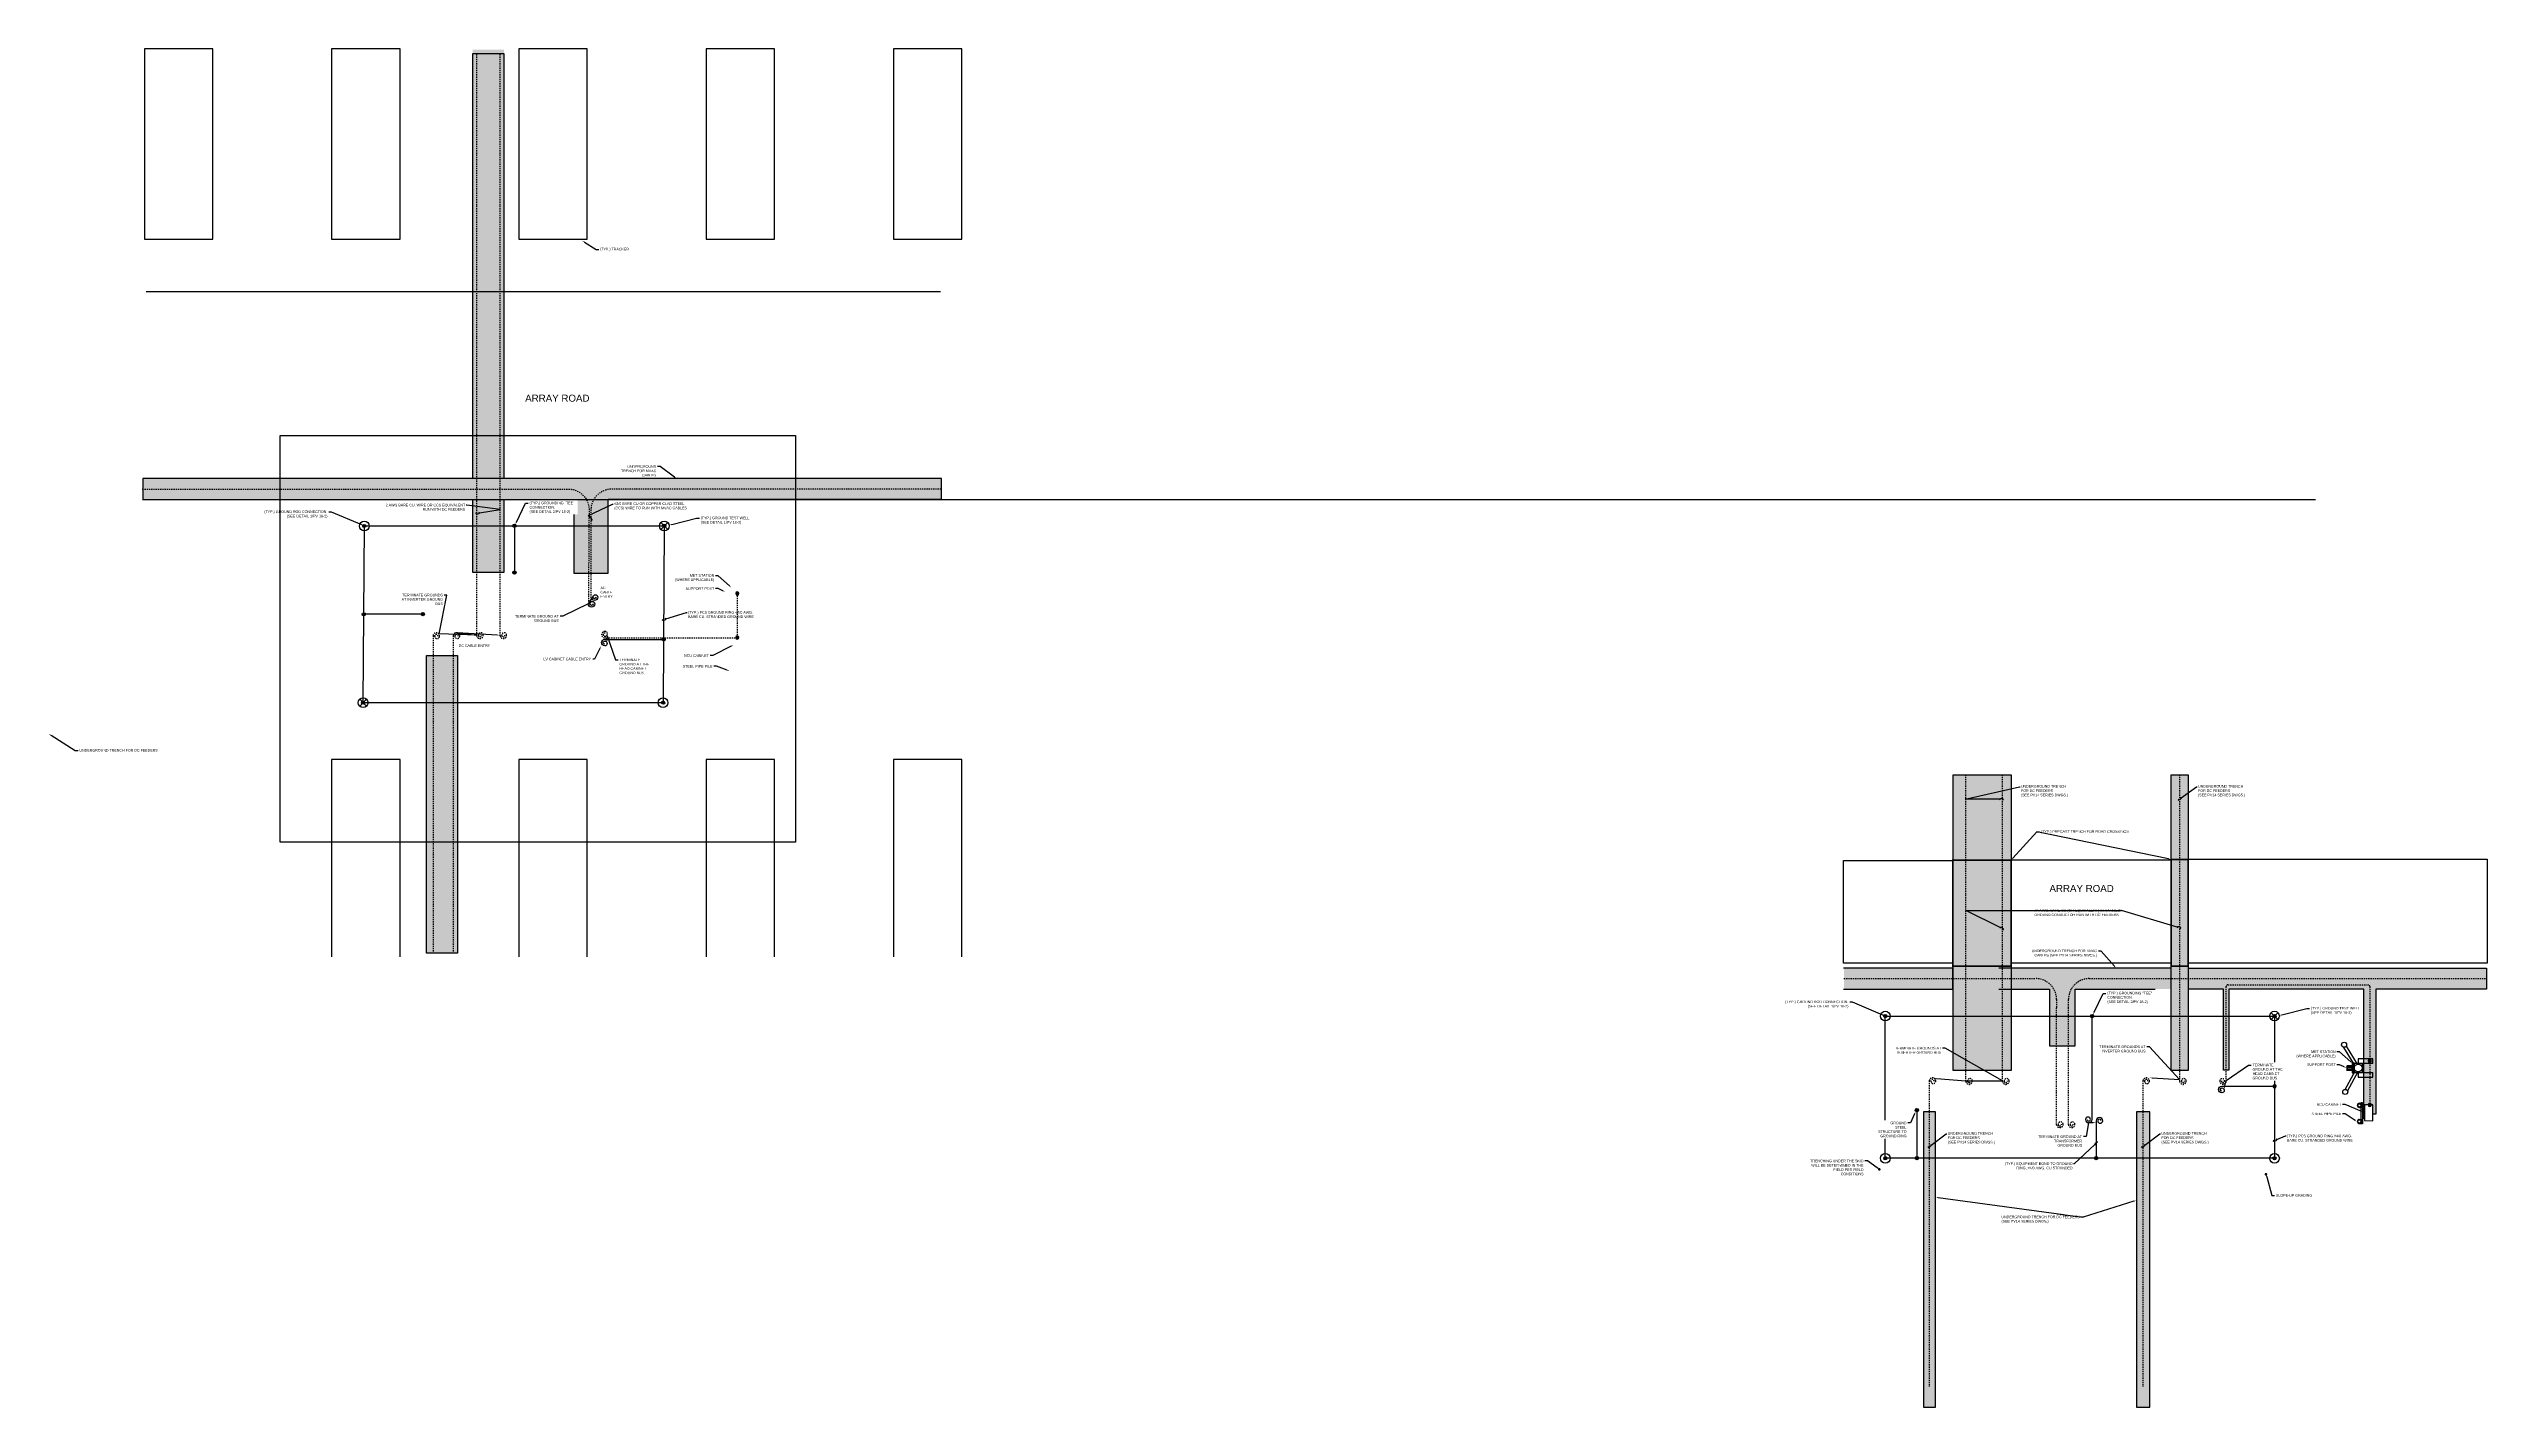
# Model space of a CAD drawing. Header units: feet. Extents: x -17 to 5745, y -41 to 4380.
# Drawn here: x 1655.2 to 1901, y 3919.1 to 4056 of the extents above; entities that cross this region are included whole.
import ezdxf
from ezdxf import colors
from ezdxf.entities.mleader import LeaderData, LeaderLine
from ezdxf.math import Vec2, Vec3

# ---------------------------------------------------------------- set-up
doc = ezdxf.new("R2010")
doc.units = ezdxf.units.FT
doc.header["$MEASUREMENT"] = 0
doc.set_wipeout_variables(frame=1)
doc.linetypes.add('HIDDEN2', pattern=[0.1875, 0.125, -0.0625])
for name, color, linetype in [('C-ARRY-TABL', 253, 'Continuous'), ('E- AUX. RACK DETAIL', 3, 'Continuous'), ('E-CABL-UG1', 124, 'HIDDEN2'), ('E-CABL-UG4', 64, 'Continuous'), ('E-COMB-BOX', 41, 'Continuous'), ('E-GRND', 3, 'Continuous'), ('E-SOLTEC GATEWAY', 6, 'Continuous'), ('E-TREN', 6, 'Continuous'), ('E-TREN-HATCH', 254, 'Continuous'), ('G-ANNO-TEXT', 1, 'Continuous'), ('G-TEXT', 7, 'Continuous'), ('S-BEAM', 7, 'Continuous'), ('S-BOLT', 93, 'Continuous'), ('S-STEL-ANGL', 3, 'Continuous')]:
    doc.layers.add(name, color=color, linetype=linetype)
doc.layers.add('G-NPLT', color=67, linetype='Continuous', plot=False)
doc.styles.add('NEI-A', font='arial.ttf')

# ---------------------------------------------------------------- blocks, each defined once
blk = doc.blocks.new('GRND_ROD')
at = {"linetype": 'Continuous'}
h = blk.add_hatch(color=256, dxfattribs=at)
edge = h.paths.add_edge_path()
edge.add_arc((0, 0), 0.0312, 0, 360)
for radius in [0.0937, 0.0312]:
    blk.add_circle((0, 0), radius, dxfattribs=at)
blk = doc.blocks.new('GRND_TEST_WELL')
at = {"linetype": 'Continuous'}
h = blk.add_hatch(color=256, dxfattribs=at)
edge = h.paths.add_edge_path()
edge.add_arc((0, 0), 0.0312, 0, 360)
for p, q in [((-0.066, 0.066), (0.066, -0.066)), ((-0.066, -0.066), (0.066, 0.066))]:
    blk.add_line(p, q, dxfattribs=at)
for radius in [0.0937, 0.0312]:
    blk.add_circle((0, 0), radius, dxfattribs=at)
blk = doc.blocks.new('GRND_CONNECTION')
at = {"linetype": 'Continuous'}
h = blk.add_hatch(color=256, dxfattribs=at)
edge = h.paths.add_edge_path()
edge.add_arc((0, 0), 0.0312, 0, 360)
blk.add_circle((0, 0), 0.0312, dxfattribs=at)
blk = doc.blocks.new('Equipment Callout Arrowhead .75')
at = {"color": 0}
blk.add_ellipse((-0.25, 0), major_axis=(0.743, 0), ratio=0.350959, start_param=-0.80282, end_param=3.944413, dxfattribs=at)
blk = doc.blocks.new('Coil Spare')
at = {"color": 64}
for centre, radius, start, end in [((0.125, 0), 0.125, 0, 180), ((0.125, 0), 0.0625, 0, 180), ((0.15625, 0), 0.09375, 180, 0)]:
    blk.add_arc(centre, radius, start, end, dxfattribs=at)
blk = doc.blocks.new('BracketAngle_BottomView')
for p, q in [((81.5, 214.5), (70.5, 214.5)), ((72.4, 214.5), (72.4, 214.4)), ((74.4, 214.5), (74.4, 214.4)), ((77.7, 214.5), (77.7, 214.4)), ((79.7, 214.5), (79.7, 214.4))]:
    blk.add_line(p, q)
for points in [[(70.5, 216.4), (81.5, 216.4), (81.5, 214.4), (70.5, 214.4)], [(71.7, 215.7), (71.9, 215.4), (71.7, 215.1), (71.4, 215.1), (71.2, 215.4), (71.4, 215.7)], [(80.4, 215.7), (80.2, 215.4), (80.4, 215.1), (80.7, 215.1), (80.9, 215.4), (80.7, 215.7)]]:
    blk.add_lwpolyline(points, close=True)
for centre in [(71.5, 215.4), (80.5, 215.4)]:
    blk.add_circle(centre, 0.2)
blk = doc.blocks.new('_Dot')
at = {"color": 0, "linetype": 'ByBlock', "lineweight": -2}
blk.add_line((-0.5, 0), (-1, 0), dxfattribs=at)
at = {"color": 0, "linetype": 'ByBlock', "const_width": 0.5}
blk.add_lwpolyline([(-0.25, 0, 1), (0.25, 0, 1)], format="xyb", close=True, dxfattribs=at)

msp = doc.modelspace()

# ---------------------------------------------------------------- hatches: boundary and pattern name
at = {"layer": 'E-TREN-HATCH'}
h = msp.add_hatch(color=256, dxfattribs=at)
h.dxf.hatch_style = 1
h.paths.add_polyline_path([(1745.17, 4010.62), (1745.17, 4012.71), (1721.28, 4012.71), (1721.28, 4010.62)])
h = msp.add_hatch(color=256, dxfattribs=at)
h.dxf.hatch_style = 1
h.paths.add_polyline_path([(1847.16, 3953.04), (1853.01, 3953.04), (1853.01, 3982.83), (1847.16, 3982.83)])
h = msp.add_hatch(color=256, dxfattribs=at)
h.dxf.hatch_style = 1
h.paths.add_polyline_path([(1847.15, 3961.24), (1847.15, 3963.33), (1836.16, 3963.33), (1836.16, 3961.24)])
h = msp.add_hatch(color=256, dxfattribs=at)
h.dxf.hatch_style = 1
h.paths.add_polyline_path([(1849.93, 3963.33), (1849.93, 3961.24), (1856.88, 3961.24), (1856.88, 3955.51), (1859.48, 3955.51), (1859.48, 3961.24), (1869.14, 3961.24), (1869.14, 3963.33)])
h = msp.add_hatch(color=256, dxfattribs=at)
h.dxf.hatch_style = 1
h.paths.add_polyline_path([(1870.85, 3963.33), (1900.93, 3963.33), (1900.93, 3961.24), (1889.8, 3961.24), (1889.8, 3948.61), (1888.57, 3948.61), (1888.57, 3961.24), (1874.95, 3961.24), (1874.95, 3953.05), (1874.42, 3953.05), (1874.42, 3961.24), (1870.85, 3961.24)])
h = msp.add_hatch(color=256, dxfattribs=at)
h.dxf.hatch_style = 1
h.paths.add_polyline_path([(1844.17, 3948.86), (1845.39, 3948.86), (1845.39, 3919.08), (1844.17, 3919.08)])
h = msp.add_hatch(color=256, dxfattribs=at)
h.dxf.hatch_style = 1
h.paths.add_polyline_path([(1865.65, 3948.87), (1867.01, 3948.87), (1867.01, 3919.08), (1865.65, 3919.08)])

# ---------------------------------------------------------------- linework, layer by layer
at = {"layer": 'C-ARRY-TABL'}
for points in [[(1671.69, 4056.04), (1664.79, 4056.04), (1664.79, 4036.83), (1671.69, 4036.83)], [(1690.57, 4056.04), (1683.67, 4056.04), (1683.67, 4036.83), (1690.57, 4036.83)], [(1709.45, 4056.04), (1702.55, 4056.04), (1702.55, 4036.83), (1709.45, 4036.83)], [(1728.34, 4056.04), (1721.43, 4056.04), (1721.43, 4036.83), (1728.34, 4036.83)], [(1747.22, 4056.04), (1740.32, 4056.04), (1740.32, 4036.83), (1747.22, 4036.83)]]:
    msp.add_lwpolyline(points, close=True, dxfattribs=at)
for points in [[(1664.99, 4031.58), (1745.07, 4031.58)], [(1690.57, 3964.5), (1690.57, 3984.37), (1683.67, 3984.37), (1683.67, 3964.5)], [(1709.45, 3964.5), (1709.45, 3984.37), (1702.55, 3984.37), (1702.55, 3964.5)], [(1728.34, 3964.5), (1728.34, 3984.37), (1721.43, 3984.37), (1721.43, 3964.5)], [(1747.22, 3964.5), (1747.22, 3984.37), (1740.32, 3984.37), (1740.32, 3964.5)], [(1847.14, 3963.86), (1836.13, 3963.85), (1836.13, 3974.21), (1847.21, 3974.21)], [(1853.01, 3974.27), (1869.05, 3974.27)], [(1870.87, 3974.34), (1901.02, 3974.34), (1901.02, 3963.86), (1870.87, 3963.86)], [(1869.13, 3963.86), (1853.01, 3963.86)]]:
    msp.add_lwpolyline(points, dxfattribs=at)
at = {"layer": 'E- AUX. RACK DETAIL'}
for points in [[(1888.46, 3952.83), (1888.46, 3953.72)], [(1886.7, 3951.12), (1887.73, 3953.01)], [(1887.96, 3952.89), (1886.92, 3950.99)]]:
    msp.add_lwpolyline(points, dxfattribs=at)
for centre, radius in [((1888.01, 3953.28), 0.389), ((1886.7, 3950.87, -37.66), 0.256)]:
    msp.add_circle(centre, radius, dxfattribs=at)
at = {"layer": 'E-CABL-UG1'}
for points in [[(1848.93, 3951.98, -1), (1848.61, 3951.94, -1), (1849.1, 3951.99, -1), (1848.45, 3951.92), (1848.45, 3982.79)], [(1836.16, 3962.29), (1855.5, 3962.29, -0.414214), (1857.6, 3960.19), (1857.6, 3959.37)], [(1858.09, 3947.61, -1), (1857.76, 3947.57, -1), (1858.25, 3947.63, -1), (1857.6, 3947.55), (1857.6, 3959.36)], [(1859.28, 3947.61, -1), (1858.96, 3947.57, -1), (1859.44, 3947.63, -1), (1858.8, 3947.55), (1858.8, 3959.36)], [(1874.22, 3951.98, 1), (1874.54, 3951.94, 1), (1874.06, 3951.99, 1), (1874.7, 3951.92), (1874.7, 3959.12)], [(1845.25, 3951.94, 1), (1844.93, 3951.98, 1), (1845.41, 3951.92, 1), (1844.76, 3951.99), (1844.76, 3921.12)], [(1866.8, 3951.94, 1), (1866.47, 3951.98, 1), (1866.96, 3951.92, 1), (1866.31, 3951.99), (1866.31, 3921.12)]]:
    msp.add_lwpolyline(points, format="xyb", dxfattribs=at)
at = {"layer": 'E-CABL-UG4', "flags": 128}
msp.add_lwpolyline([(1840.33, 3958.51), (1879.57, 3958.51), (1879.57, 3944.18), (1840.33, 3944.18)], close=True, dxfattribs=at)
at = {"layer": 'E-COMB-BOX', "const_width": 0.00437}
msp.add_lwpolyline([(1888.46, 3947.65), (1888.46, 3949.75)], dxfattribs=at)
at = {"layer": 'E-TREN', "const_width": 0.175}
msp.add_lwpolyline([(1847.14, 3963.55), (1853.01, 3963.55), (1853.01, 3974.22), (1847.14, 3974.22)], close=True, dxfattribs=at)
at = {"layer": 'E-TREN'}
for points in [[(1836.13, 3961.24), (1847.15, 3961.24), (1847.15, 3963.33), (1836.13, 3963.33)], [(1869.16, 3963.33), (1851.79, 3963.33)], [(1851.79, 3961.24), (1856.88, 3961.24), (1856.88, 3955.51), (1859.48, 3955.51), (1859.48, 3961.24), (1867.53, 3961.24)], [(1870.85, 3963.33), (1900.93, 3963.33), (1900.93, 3961.24), (1889.8, 3961.24), (1889.8, 3948.61), (1888.57, 3948.61), (1888.57, 3961.24), (1874.95, 3961.24), (1874.95, 3953.05), (1874.42, 3953.05), (1874.42, 3961.24), (1870.85, 3961.24)]]:
    msp.add_lwpolyline(points, dxfattribs=at)
for points in [[(1844.17, 3919.08), (1845.39, 3919.08), (1845.39, 3948.86), (1844.17, 3948.86)], [(1865.65, 3919.08), (1867.01, 3919.08), (1867.01, 3948.87), (1865.65, 3948.87)]]:
    msp.add_lwpolyline(points, close=True, dxfattribs=at)
at = {"layer": 'S-BEAM'}
for centre, radius in [((1888.13, 3949.51, 37.66), 0.175), ((1888.13, 3949.51, 37.66), 0.166), ((1888.13, 3947.89, 37.66), 0.175), ((1888.13, 3947.89, 37.66), 0.166)]:
    msp.add_circle(centre, radius, dxfattribs=at)
at = {"layer": 'S-BOLT'}
for p, q in [((1888.12, 3949.73, 37.66), (1888.25, 3949.73, 37.66)), ((1888.13, 3949.7, 37.66), (1888.25, 3949.7, 37.66)), ((1888.13, 3949.34, 37.66), (1888.36, 3949.34, 37.66)), ((1888.13, 3949.3, 37.66), (1888.36, 3949.3, 37.66)), ((1888.31, 3949.73, 37.66), (1888.36, 3949.73, 37.66)), ((1888.31, 3949.7, 37.66), (1888.36, 3949.7, 37.66)), ((1888.32, 3949.72, 37.66), (1888.35, 3949.72, 37.66)), ((1888.32, 3949.7, 37.66), (1888.35, 3949.7, 37.66)), ((1888.32, 3949.33, 37.66), (1888.35, 3949.33, 37.66)), ((1888.32, 3949.31, 37.66), (1888.35, 3949.31, 37.66)), ((1888.12, 3948.1, 37.66), (1888.25, 3948.1, 37.66)), ((1888.13, 3948.07, 37.66), (1888.25, 3948.07, 37.66)), ((1888.13, 3947.71, 37.66), (1888.36, 3947.71, 37.66)), ((1888.13, 3947.68, 37.66), (1888.36, 3947.68, 37.66)), ((1888.31, 3948.1, 37.66), (1888.36, 3948.1, 37.66)), ((1888.31, 3948.07, 37.66), (1888.36, 3948.07, 37.66)), ((1888.32, 3948.1, 37.66), (1888.35, 3948.1, 37.66)), ((1888.32, 3948.08, 37.66), (1888.35, 3948.08, 37.66)), ((1888.32, 3947.7, 37.66), (1888.35, 3947.7, 37.66)), ((1888.32, 3947.68, 37.66), (1888.35, 3947.68, 37.66))]:
    msp.add_line(p, q, dxfattribs=at)
at = {"layer": 'S-BOLT', "linetype": 'HIDDEN2'}
for p, q in [((1888.31, 3949.73, 37.66), (1888.25, 3949.73, 37.66)), ((1888.31, 3949.7, 37.66), (1888.25, 3949.7, 37.66)), ((1888.3, 3949.3, 37.66), (1888.25, 3949.3, 37.66)), ((1888.31, 3948.1, 37.66), (1888.25, 3948.1, 37.66)), ((1888.31, 3948.07, 37.66), (1888.25, 3948.07, 37.66)), ((1888.3, 3947.68, 37.66), (1888.25, 3947.68, 37.66))]:
    msp.add_line(p, q, dxfattribs=at)
at = {"layer": 'S-BOLT', "flags": 128}
for points in [[(1888.35, 3949.69), (1888.32, 3949.69), (1888.32, 3949.74), (1888.35, 3949.74)], [(1888.35, 3949.3), (1888.32, 3949.3), (1888.32, 3949.34), (1888.35, 3949.34)], [(1888.35, 3949.74), (1888.35, 3949.69)], [(1888.35, 3949.34), (1888.35, 3949.3)], [(1888.36, 3949.73), (1888.36, 3949.7)], [(1888.36, 3949.34), (1888.36, 3949.3)], [(1888.35, 3948.07), (1888.32, 3948.07), (1888.32, 3948.11), (1888.35, 3948.11)], [(1888.35, 3947.67), (1888.32, 3947.67), (1888.32, 3947.72), (1888.35, 3947.72)], [(1888.35, 3948.11), (1888.35, 3948.07)], [(1888.35, 3947.72), (1888.35, 3947.67)], [(1888.36, 3948.1), (1888.36, 3948.07)], [(1888.36, 3947.71), (1888.36, 3947.68)]]:
    msp.add_lwpolyline(points, dxfattribs=at)
at = {"layer": 'S-BOLT'}
msp.add_lwpolyline([(1888.47, 3948.96), (1888.47, 3948.82)], dxfattribs=at)
for centre, radius, start, end in [((1888.14, 3949.52, 37.66), 0.213, 94.3338, 268.4755), ((1888.13, 3949.52, 37.66), 0.18, 92.2859, 269.1238), ((1888.14, 3947.89, 37.66), 0.213, 94.3338, 268.4755), ((1888.13, 3947.89, 37.66), 0.18, 92.2859, 269.1238)]:
    msp.add_arc(centre, radius, start, end, dxfattribs=at)
at = {"layer": 'S-STEL-ANGL', "linetype": 'HIDDEN2'}
for p, q in [((1888.31, 3949.7, 37.66), (1888.31, 3949.73, 37.66)), ((1888.31, 3949.3, 37.66), (1888.31, 3949.34, 37.66)), ((1888.43, 3949.49, 37.66), (1888.43, 3949.52, 37.66)), ((1888.43, 3949.09, 37.66), (1888.43, 3949.12, 37.66)), ((1888.45, 3949.49, 37.66), (1888.45, 3949.52, 37.66)), ((1888.45, 3949.09, 37.66), (1888.45, 3949.12, 37.66)), ((1888.31, 3948.07, 37.66), (1888.31, 3948.1, 37.66)), ((1888.31, 3947.68, 37.66), (1888.31, 3947.71, 37.66))]:
    msp.add_line(p, q, dxfattribs=at)
at = {"layer": 'S-STEL-ANGL'}
for p, q in [((1888.43, 3949.76, 37.66), (1888.43, 3949.52, 37.66)), ((1888.43, 3949.49, 37.66), (1888.43, 3949.12, 37.66)), ((1888.43, 3949.09, 37.66), (1888.43, 3947.64, 37.66))]:
    msp.add_line(p, q, dxfattribs=at)
for points in [[(1888.31, 3949.52), (1888.31, 3949.76)], [(1888.45, 3949.76), (1888.31, 3949.76)], [(1888.31, 3947.64), (1888.31, 3949.49)], [(1888.45, 3949.76), (1888.45, 3949.52)], [(1888.45, 3949.49), (1888.45, 3949.12)], [(1888.45, 3949.09), (1888.45, 3947.64)], [(1888.45, 3947.64), (1888.31, 3947.64)]]:
    msp.add_lwpolyline(points, dxfattribs=at)
for points in [[(1888.31, 3949.75), (1888.31, 3949.28), (1888.32, 3949.28), (1888.32, 3949.75)], [(1888.31, 3948.12), (1888.31, 3947.66), (1888.32, 3947.66), (1888.32, 3948.12)]]:
    msp.add_lwpolyline(points, close=True, dxfattribs=at)

# ---------------------------------------------------------------- block references
at = {"layer": 'E-GRND'}
for name, p, xscale, yscale, zscale, rotation in [('GRND_ROD', (1686.97, 4007.92), 5.259062130537732, 5.259062130537732, 5.259062130537732, 270), ('GRND_TEST_WELL', (1717.21, 4007.93), 5.259062130537732, 5.259062130537732, 5.259062130537732, 270), ('GRND_CONNECTION', (1717.15, 3996.49), 5.259062130537732, 5.259062130537732, 5.259062130537732, 180), ('GRND_ROD', (1717.09, 3990.11), 5.259062130537732, 5.259062130537732, 5.259062130537732, 270), ('GRND_ROD', (1840.33, 3958.51), 5.214970900475605, 5.214970900475605, 5.214970900475605, 270), ('GRND_CONNECTION', (1861.18, 3958.51), 5.259062130537732, 5.259062130537732, 5.259062130537732, 270), ('GRND_TEST_WELL', (1879.57, 3958.51), 5.214970900475605, 5.214970900475605, 5.214970900475605, 270), ('GRND_CONNECTION', (1889.18, 3953.99), -5.259062130537732, 5.259062130537732, 5.259062130537732, 180), ('GRND_ROD', (1879.57, 3944.18), 5.214970900475605, 5.214970900475605, 5.214970900475605, 270)]:
    msp.add_blockref(name, p, dxfattribs=dict(at, xscale=xscale, yscale=yscale, zscale=zscale, rotation=rotation))
at = {"layer": 'S-STEL-ANGL', "xscale": -0.08741792291666667, "yscale": 0.08741792291666667, "zscale": 0.08741792291666667, "rotation": 270}
msp.add_blockref('BracketAngle_BottomView', (1869.71, 3942.05, 37.66), dxfattribs=at)

# ---------------------------------------------------------------- leaders
at = {"layer": 'G-ANNO-TEXT'}
ml = msp.add_multileader_mtext('Standard', dxfattribs=at)
ml.set_content('\\A1;(TYP.) PCS GROUND RING #4/0 AWG. BARE CU. STRANDED GROUND WIRE ', color=256, style='NEI-A')
ml.set_leader_properties()
ml.set_arrow_properties(name='Equipment Callout Arrowhead .75')
ml.build(insert=Vec2(0, 0))
ml.multileader.update_dxf_attribs({"dogleg_length": 0.0625, "arrow_head_size": 0.255})
ctx = ml.context
ctx.base_point, ctx.char_height, ctx.arrow_head_size, ctx.landing_gap_size, ctx.plane_origin = Vec3(1719.52, 3999.21), 0.2622, 0.255, 0.09, Vec3(1715.76, 4007.56)
notes = []
notes.append((ctx, [(0, (1, 1, 0), (1719.46, 3999.21), (1, 0), 0.0625, [(0, [(1717.13, 3998.48)], 0, [])])]))
ctx.mtext.insert, ctx.mtext.width, ctx.mtext.defined_height, ctx.mtext.flow_direction = Vec3(1719.61, 3999.34), 7.0824, 2.14, 5
ml = msp.add_multileader_mtext('Standard', dxfattribs=at)
ml.set_content('\\A1;UNDERGROUND TRENCH FOR DC FEEDERS \\P(SEE PV14 SERIES DWGS.)', color=256, style='NEI-A')
ml.set_leader_properties()
ml.set_arrow_properties(name='Equipment Callout Arrowhead .75')
ml.build(insert=Vec2(0, 0))
ml.multileader.update_dxf_attribs({"dogleg_length": 0.0625, "arrow_head_size": 0.255})
ctx = ml.context
ctx.base_point, ctx.char_height, ctx.arrow_head_size, ctx.landing_gap_size, ctx.plane_origin = Vec3(1853.91, 3981.64), 0.2622, 0.255, 0.09, Vec3(1857.82, 3991.84)
notes.append((ctx, [(0, (1, 1, 0), (1853.85, 3981.64), (1, 0), 0.0625, [(1, [(1852.11, 3980.37), (1848.37, 3980.38)], 0, [])])]))
ctx.mtext.insert, ctx.mtext.width, ctx.mtext.defined_height, ctx.mtext.flow_direction = Vec3(1854, 3981.81), 4.7534, 2.14, 5
ml = msp.add_multileader_mtext('Standard', dxfattribs=at)
ml.set_content('\\A1;UNDERGROUND TRENCH FOR DC FEEDERS \\P(SEE PV14 SERIES DWGS.)', color=256, style='NEI-A')
ml.set_leader_properties()
ml.set_arrow_properties(name='Equipment Callout Arrowhead .75')
ml.build(insert=Vec2(0, 0))
ml.multileader.update_dxf_attribs({"dogleg_length": 0.0625, "arrow_head_size": 0.255})
ctx = ml.context
ctx.base_point, ctx.char_height, ctx.arrow_head_size, ctx.landing_gap_size, ctx.plane_origin = Vec3(1871.77, 3981.64), 0.2622, 0.255, 0.09, Vec3(1875.67, 3991.84)
notes.append((ctx, [(0, (1, 1, 0), (1871.71, 3981.64), (1, 0), 0.0625, [(0, [(1869.97, 3980.37)], 0, [])])]))
ctx.mtext.insert, ctx.mtext.width, ctx.mtext.defined_height, ctx.mtext.flow_direction = Vec3(1871.86, 3981.81), 4.7534, 2.14, 5
ml = msp.add_multileader_mtext('Standard', dxfattribs=at)
ml.set_content('\\A1;#2 AWG. BARE CU (OR EQUIVALENT) STRANDED GROUND CONDUCTOR RUN WITH DC FEEDERS ', color=256, style='NEI-A')
ml.set_leader_properties()
ml.set_arrow_properties(name='Equipment Callout Arrowhead .75')
ml.build(insert=Vec2(0, 0))
ml.multileader.update_dxf_attribs({"dogleg_length": 0.0625, "arrow_head_size": 0.255})
ctx = ml.context
ctx.base_point, ctx.char_height, ctx.arrow_head_size, ctx.landing_gap_size, ctx.plane_origin = Vec3(1855.27, 3969.15), 0.2622, 0.255, 0.09, Vec3(1827.3, 3988.87)
notes.append((ctx, [(1, (1, 1, 0), (1864.14, 3969.15), (-1, 0), 0.0625, [(2, [(1852.13, 3967.32), (1848.45, 3969.15)], 0, []), (1, [(1870.01, 3967.42)], 0, [])])]))
ctx.mtext.insert, ctx.mtext.width, ctx.mtext.defined_height, ctx.mtext.flow_direction = Vec3(1855.36, 3969.29), 8.6348, 2.14, 5
ml = msp.add_multileader_mtext('Standard', dxfattribs=at)
ml.set_content('\\A1;UNDERGROUND TRENCH FOR DC FEEDERS \\P(SEE PV14 SERIES DWGS.)', color=256, style='NEI-A')
ml.set_leader_properties()
ml.set_arrow_properties(name='Equipment Callout Arrowhead .75')
ml.build(insert=Vec2(0, 0))
ml.multileader.update_dxf_attribs({"dogleg_length": 0.0625, "arrow_head_size": 0.255})
ctx = ml.context
ctx.base_point, ctx.char_height, ctx.arrow_head_size, ctx.landing_gap_size, ctx.plane_origin = Vec3(1846.54, 3946.64), 0.2622, 0.255, 0.09, Vec3(1850.45, 3956.84)
notes.append((ctx, [(0, (1, 1, 0), (1846.48, 3946.64), (1, 0), 0.0625, [(0, [(1844.74, 3945.36)], 0, [])])]))
ctx.mtext.insert, ctx.mtext.width, ctx.mtext.defined_height, ctx.mtext.flow_direction = Vec3(1846.63, 3946.81), 4.7534, 2.14, 5
ml = msp.add_multileader_mtext('Standard', dxfattribs=at)
ml.set_content('\\A1;UNDERGROUND TRENCH FOR DC FEEDERS \\P(SEE PV14 SERIES DWGS.)', color=256, style='NEI-A')
ml.set_leader_properties()
ml.set_arrow_properties(name='Equipment Callout Arrowhead .75')
ml.build(insert=Vec2(0, 0))
ml.multileader.update_dxf_attribs({"dogleg_length": 0.0625, "arrow_head_size": 0.255})
ctx = ml.context
ctx.base_point, ctx.char_height, ctx.arrow_head_size, ctx.landing_gap_size, ctx.plane_origin = Vec3(1868.08, 3946.64), 0.2622, 0.255, 0.09, Vec3(1871.98, 3956.84)
notes.append((ctx, [(0, (1, 1, 0), (1868.02, 3946.64), (1, 0), 0.0625, [(0, [(1866.28, 3945.36)], 0, [])])]))
ctx.mtext.insert, ctx.mtext.width, ctx.mtext.defined_height, ctx.mtext.flow_direction = Vec3(1868.17, 3946.81), 4.7534, 2.14, 5
ml = msp.add_multileader_mtext('Standard', dxfattribs=at)
ml.set_content('\\A1;(TYP.) PCS GROUND RING #4/0 AWG. BARE CU. STRANDED GROUND WIRE ', color=256, style='NEI-A')
ml.set_leader_properties()
ml.set_arrow_properties(name='Equipment Callout Arrowhead .75')
ml.build(insert=Vec2(0, 0))
ml.multileader.update_dxf_attribs({"dogleg_length": 0.0625, "arrow_head_size": 0.255})
ctx = ml.context
ctx.base_point, ctx.char_height, ctx.arrow_head_size, ctx.landing_gap_size, ctx.plane_origin = Vec3(1880.73, 3946.43), 0.2622, 0.255, 0.09, Vec3(1878.19, 3955.05)
notes.append((ctx, [(0, (1, 1, 0), (1880.67, 3946.43), (1, 0), 0.0625, [(0, [(1879.57, 3945.97)], 0, [])])]))
ctx.mtext.insert, ctx.mtext.width, ctx.mtext.defined_height, ctx.mtext.flow_direction = Vec3(1880.82, 3946.56), 7.0824, 2.14, 5
for ctx, leaders in notes:
    for number, flags, end, landing, length, lines in leaders:
        leader = LeaderData()
        leader.index, (leader.has_last_leader_line, leader.has_dogleg_vector, leader.attachment_direction) = number, flags
        leader.last_leader_point, leader.dogleg_vector, leader.dogleg_length = Vec3(end), Vec3(landing), length
        for number, points, colour, breaks in lines:
            line = LeaderLine()
            line.index, line.vertices, line.color, line.breaks = number, Vec3.list(points), colors.encode_raw_color(colour), breaks
            leader.lines.append(line)
        ctx.leaders.append(leader)

# ---------------------------------------------------------------- next in the draw order: leaders
ml = msp.add_multileader_mtext('Standard', dxfattribs=at)
ml.set_content('\\A1;(TYP.) TRACKER ', color=256, style='NEI-A')
ml.set_leader_properties()
ml.build(insert=Vec2(0, 0))
ml.multileader.update_dxf_attribs({"dogleg_length": 3.07, "arrow_head_size": 0.269})
ctx = ml.context
ctx.base_point, ctx.char_height, ctx.arrow_head_size, ctx.landing_gap_size, ctx.plane_origin = Vec3(1710.61, 4035.8), 0.2623, 0.269, 0.134, Vec3(1754.61, 3985.7)
notes = []
notes.append((ctx, [(0, (1, 1, 0), (1710.34, 4035.8), (1, 0), 0.269, [(1, [(1708.94, 4036.69)], 0, [])])]))
ctx.mtext.insert, ctx.mtext.width, ctx.mtext.flow_direction = Vec3(1710.74, 4035.97), 2.9518, 5
ctx.mtext.has_bg_fill, ctx.mtext.bg_color, ctx.mtext.bg_scale_factor, ctx.mtext.bg_transparency, ctx.mtext.use_window_bg_color = 1, -1073741824, 1.5, 0, 1
ml = msp.add_multileader_mtext('Standard', dxfattribs=at)
ml.set_content('\\A1;(TYP.) PRECAST TRENCH FOR ROAD CROSSINGS', color=256, style='NEI-A')
ml.set_leader_properties()
ml.build(insert=Vec2(0, 0))
ml.multileader.update_dxf_attribs({"dogleg_length": 3.07, "arrow_head_size": 0.269})
ctx = ml.context
ctx.base_point, ctx.char_height, ctx.arrow_head_size, ctx.landing_gap_size, ctx.plane_origin = Vec3(1855.88, 3977.08), 0.2623, 0.269, 0.134, Vec3(1907.01, 3933.71)
notes.append((ctx, [(0, (1, 1, 0), (1855.62, 3977.08), (1, 0), 0.269, [(1, [(1869.16, 3974.31)], 0, []), (0, [(1853.01, 3974.22)], 0, [])])]))
ctx.mtext.insert, ctx.mtext.width, ctx.mtext.flow_direction = Vec3(1856.02, 3977.25), 8.838, 5
ctx.mtext.has_bg_fill, ctx.mtext.bg_color, ctx.mtext.bg_scale_factor, ctx.mtext.bg_transparency, ctx.mtext.use_window_bg_color = 1, -1073741824, 1.5, 0, 1
ml = msp.add_multileader_mtext('Standard', dxfattribs=at)
ml.set_content('\\A1;UNDERGROUND TRENCH FOR MVAC CABLES (SEE PV14 SERIES DWGS.)', color=256, style='NEI-A')
ml.set_leader_properties()
ml.build(insert=Vec2(0, 0))
ml.multileader.update_dxf_attribs({"dogleg_length": 3.07, "arrow_head_size": 0.269})
ctx = ml.context
ctx.base_point, ctx.char_height, ctx.arrow_head_size, ctx.landing_gap_size, ctx.plane_origin = Vec3(1855, 3965.05), 0.2623, 0.269, 0.134, Vec3(1909.72, 3912.03)
ctx.text_align_type = 2
notes.append((ctx, [(1, (1, 1, 0), (1862.09, 3965.05), (-1, 0), 0.269, [(1, [(1863.61, 3963.33)], 0, [])])]))
ctx.mtext.insert, ctx.mtext.width, ctx.mtext.alignment, ctx.mtext.flow_direction = Vec3(1861.68, 3965.22), 6.5828, 3, 5
ctx.mtext.has_bg_fill, ctx.mtext.bg_color, ctx.mtext.bg_scale_factor, ctx.mtext.bg_transparency, ctx.mtext.use_window_bg_color = 1, -1073741824, 1.5, 0, 1
ml = msp.add_multileader_mtext('Standard', dxfattribs=at)
ml.set_content('\\A1;MET STATION (WHERE APPLICABLE)', color=256, style='NEI-A')
ml.set_leader_properties()
ml.build(insert=Vec2(0, 0))
ml.multileader.update_dxf_attribs({"dogleg_length": 3.07, "arrow_head_size": 0.269})
ctx = ml.context
ctx.base_point, ctx.char_height, ctx.arrow_head_size, ctx.landing_gap_size, ctx.plane_origin = Vec3(1881.68, 3954.9), 0.2623, 0.269, 0.134, Vec3(1853.72, 4005.13)
ctx.text_align_type = 2
notes.append((ctx, [(0, (1, 1, 0), (1886.13, 3954.9), (-1, 0), 0.269, [(1, [(1887.47, 3953.72)], 0, [])])]))
ctx.mtext.insert, ctx.mtext.width, ctx.mtext.alignment, ctx.mtext.flow_direction = Vec3(1885.73, 3955.06), 3.9389, 3, 5
ctx.mtext.has_bg_fill, ctx.mtext.bg_color, ctx.mtext.bg_scale_factor, ctx.mtext.bg_transparency, ctx.mtext.use_window_bg_color = 1, -1073741824, 1.5, 0, 1
ml = msp.add_multileader_mtext('Standard', dxfattribs=at)
ml.set_content('\\A1;STEEL PIPE PILE', color=256, style='NEI-A')
ml.set_leader_properties()
ml.build(insert=Vec2(0, 0))
ml.multileader.update_dxf_attribs({"dogleg_length": 3.07, "arrow_head_size": 0.269})
ctx = ml.context
ctx.base_point, ctx.char_height, ctx.arrow_head_size, ctx.landing_gap_size, ctx.plane_origin = Vec3(1883.21, 3948.66), 0.2623, 0.269, 0.134, Vec3(1854.29, 3997.76)
ctx.text_align_type = 2
notes.append((ctx, [(0, (1, 1, 0), (1886.7, 3948.66), (-1, 0), 0.269, [(1, [(1887.92, 3947.84)], 0, [])])]))
ctx.mtext.insert, ctx.mtext.width, ctx.mtext.alignment, ctx.mtext.flow_direction = Vec3(1886.3, 3948.79), 2.9763, 3, 5
ctx.mtext.has_bg_fill, ctx.mtext.bg_color, ctx.mtext.bg_scale_factor, ctx.mtext.bg_transparency, ctx.mtext.use_window_bg_color = 1, -1073741824, 1.5, 0, 1
ml = msp.add_multileader_mtext('Standard', dxfattribs=at)
ml.set_content('\\A1;TERMINATE GROUND AT TRANSFORMER GROUND BUS', color=256, style='NEI-A')
ml.set_leader_properties()
ml.build(insert=Vec2(0, 0))
ml.multileader.update_dxf_attribs({"dogleg_length": 3.07, "arrow_head_size": 0.269})
ctx = ml.context
ctx.base_point, ctx.char_height, ctx.arrow_head_size, ctx.landing_gap_size, ctx.plane_origin = Vec3(1855.51, 3946.36), 0.2623, 0.269, 0.134, Vec3(1876.87, 3978.71)
ctx.text_align_type = 2
notes.append((ctx, [(0, (1, 1, 0), (1860.57, 3946.36), (-1, 0), 0.269, [(1, [(1861.57, 3947.78), (1860.82, 3947.74)], 0, [])])]))
ctx.mtext.insert, ctx.mtext.width, ctx.mtext.defined_height, ctx.mtext.alignment, ctx.mtext.flow_direction = Vec3(1860.17, 3946.49), 4.5423, 0.605, 3, 5
ctx.mtext.has_bg_fill, ctx.mtext.bg_color, ctx.mtext.bg_scale_factor, ctx.mtext.bg_transparency, ctx.mtext.use_window_bg_color = 1, -1073741824, 1.5, 0, 1
ml = msp.add_multileader_mtext('Standard', dxfattribs=at)
ml.set_content('\\A1;SLOPE-UP GRADING ', color=256, style='NEI-A')
ml.set_leader_properties()
ml.set_arrow_properties(name='DOT')
ml.build(insert=Vec2(0, 0))
ml.multileader.update_dxf_attribs({"dogleg_length": 3.07, "arrow_head_size": 0.269})
ctx = ml.context
ctx.base_point, ctx.char_height, ctx.arrow_head_size, ctx.landing_gap_size, ctx.plane_origin = Vec3(1879.57, 3940.43), 0.2623, 0.269, 0.134, Vec3(1914.06, 3990.34)
notes.append((ctx, [(0, (1, 1, 0), (1879.31, 3940.43), (1, 0), 0.269, [(1, [(1878.71, 3942.57)], 0, [])])]))
ctx.mtext.insert, ctx.mtext.width, ctx.mtext.flow_direction = Vec3(1879.71, 3940.56), 3.6239, 5
ctx.mtext.has_bg_fill, ctx.mtext.bg_color, ctx.mtext.bg_scale_factor, ctx.mtext.bg_transparency, ctx.mtext.use_window_bg_color = 1, -1073741824, 1.5, 0, 1
at = {"layer": 'G-TEXT', "color": 253}
ml = msp.add_multileader_mtext('Standard', dxfattribs=at)
ml.set_content('ARRAY ROAD', color=253, style='NEI-A')
ml.set_leader_properties()
ml.set_arrow_properties(name='DOT')
ml.build(insert=Vec2(0, 0))
ml.multileader.update_dxf_attribs({"dogleg_length": 0.36, "arrow_head_size": 0.351})
ctx = ml.context
ctx.base_point, ctx.char_height, ctx.arrow_head_size, ctx.landing_gap_size, ctx.plane_origin = Vec3(1703.18, 4020.8), 0.702, 0.351, 0.00546, Vec3(1699.08, 4015.84)
notes.append((ctx, [(0, (0, 0, 0), (0, 0), (1, 0), 1, [])]))
ctx.mtext.insert, ctx.mtext.width, ctx.mtext.flow_direction = Vec3(1703.19, 4021.16), 6.4402, 5
ctx.mtext.has_bg_fill, ctx.mtext.bg_color, ctx.mtext.bg_scale_factor, ctx.mtext.bg_transparency, ctx.mtext.use_window_bg_color = 1, -1073741824, 1.5, 0, 1
for ctx, leaders in notes:
    for number, flags, end, landing, length, lines in leaders:
        leader = LeaderData()
        leader.index, (leader.has_last_leader_line, leader.has_dogleg_vector, leader.attachment_direction) = number, flags
        leader.last_leader_point, leader.dogleg_vector, leader.dogleg_length = Vec3(end), Vec3(landing), length
        for number, points, colour, breaks in lines:
            line = LeaderLine()
            line.index, line.vertices, line.color, line.breaks = number, Vec3.list(points), colors.encode_raw_color(colour), breaks
            leader.lines.append(line)
        ctx.leaders.append(leader)

# ---------------------------------------------------------------- next in the draw order: hatches: boundary and pattern name
at = {"layer": 'E-TREN-HATCH'}
h = msp.add_hatch(color=256, dxfattribs=at)
h.dxf.hatch_style = 1
h.paths.add_polyline_path([(1701.04, 4055.93), (1697.9, 4055.93), (1697.9, 4003.22), (1701.04, 4003.22)])
h = msp.add_hatch(color=256, dxfattribs=at)
h.dxf.hatch_style = 1
h.paths.add_polyline_path([(1664.63, 4012.7), (1664.63, 4010.6), (1708.17, 4010.6), (1708.17, 4003.16), (1711.54, 4003.16), (1711.54, 4010.6), (1721.28, 4010.62), (1721.28, 4012.72)])
h = msp.add_hatch(color=256, dxfattribs=at)
h.dxf.hatch_style = 1
h.paths.add_polyline_path([(1693.23, 3994.87), (1693.23, 3964.86), (1696.38, 3964.86), (1696.38, 3994.87)])
h = msp.add_hatch(color=256, dxfattribs=at)
h.dxf.hatch_style = 1
h.paths.add_polyline_path([(1869.15, 3953.04), (1870.87, 3953.04), (1870.87, 3982.83), (1869.15, 3982.83)])

# ---------------------------------------------------------------- next in the draw order: linework, layer by layer
at = {"layer": 'C-ARRY-TABL'}
msp.add_lwpolyline([(1664.61, 4010.61), (1883.72, 4010.61)], dxfattribs=at)
at = {"layer": 'E- AUX. RACK DETAIL'}
msp.add_circle((1886.58, 3955.62, -37.66), 0.256, dxfattribs=at)
at = {"layer": 'E-CABL-UG1'}
for points in [[(1694.38, 3996.81, 1), (1694.06, 3996.85, 1), (1694.55, 3996.79, 1), (1693.9, 3996.87)], [(1852.65, 3951.98, -1), (1852.32, 3951.94, -1), (1852.81, 3951.99, -1), (1852.16, 3951.92), (1852.16, 3982.82)], [(1870.51, 3951.98, -1), (1870.18, 3951.94, -1), (1870.67, 3951.99, -1), (1870.02, 3951.92), (1870.02, 3982.82)], [(1858.8, 3959.37), (1858.8, 3960.19, -0.414214), (1860.9, 3962.29), (1900.95, 3962.29)]]:
    msp.add_lwpolyline(points, format="xyb", dxfattribs=at)
msp.add_lwpolyline([(1693.9, 3996.87), (1693.9, 3964.87)], dxfattribs=at)
at = {"layer": 'E-CABL-UG4', "flags": 128}
msp.add_lwpolyline([(1686.98, 4007.93), (1717.21, 4007.93), (1717.09, 3990.11), (1686.85, 3990.11)], close=True, dxfattribs=at)
for points in [[(1692.9, 3999.02), (1686.91, 3999.02)], [(1861.18, 3948.08), (1861.18, 3958.51)], [(1861.59, 3947.96), (1861.59, 3944.19)]]:
    msp.add_lwpolyline(points, dxfattribs=at)
at = {"layer": 'E-TREN'}
for points in [[(1697.9, 4012.7), (1697.9, 4055.55), (1701.04, 4055.55), (1701.04, 4012.7)], [(1721.29, 4012.7), (1664.63, 4012.7), (1664.63, 4010.6), (1708.11, 4010.6)], [(1701.04, 4010.6), (1701.04, 4003.22), (1697.9, 4003.22), (1697.9, 4010.6)], [(1708.09, 4010.6), (1708.09, 4003.16), (1711.57, 4003.16), (1711.57, 4010.6), (1714.17, 4010.6)]]:
    msp.add_lwpolyline(points, dxfattribs=at)
for points in [[(1693.23, 3994.85), (1696.38, 3994.85), (1696.38, 3964.87), (1693.23, 3964.87)], [(1847.16, 3982.83), (1853.01, 3982.83), (1853.01, 3953.04), (1847.16, 3953.04)], [(1869.15, 3982.83), (1870.87, 3982.83), (1870.87, 3953.04), (1869.15, 3953.04)]]:
    msp.add_lwpolyline(points, close=True, dxfattribs=at)
at = {"layer": 'E-TREN', "const_width": 0.175}
msp.add_lwpolyline([(1869.16, 3963.55), (1870.87, 3963.55), (1870.87, 3974.31), (1869.16, 3974.31)], close=True, dxfattribs=at)

# ---------------------------------------------------------------- next in the draw order: block references
at = {"layer": 'E-CABL-UG4', "xscale": 2.629531065268866, "yscale": 2.629531065268866, "zscale": 2.629531065268866, "rotation": 180}
msp.add_blockref('Coil Spare', (1861.18, 3948.08), dxfattribs=at)
at = {"layer": 'E-CABL-UG4', "xscale": 2.629531065268866, "yscale": 2.629531065268866, "zscale": 2.629531065268866}
msp.add_blockref('Coil Spare', (1861.59, 3947.96), dxfattribs=at)
at = {"layer": 'E-GRND', "xscale": 5.259062130537732, "yscale": 5.259062130537732, "zscale": 5.259062130537732}
for name, p, rotation in [('GRND_CONNECTION', (1702.1, 4007.95), 270), ('GRND_CONNECTION', (1686.91, 3999.02), 180), ('GRND_CONNECTION', (1692.87, 3999.04), 180), ('GRND_TEST_WELL', (1686.85, 3990.11), 270), ('GRND_CONNECTION', (1861.59, 3944.19), 270)]:
    msp.add_blockref(name, p, dxfattribs=dict(at, rotation=rotation))

# ---------------------------------------------------------------- next in the draw order: leaders
at = {"layer": 'G-ANNO-TEXT'}
ml = msp.add_multileader_mtext('Standard', dxfattribs=at)
ml.set_content('\\A1;UNDERGROUND TRENCH FOR DC FEEDERS ', color=256, style='NEI-A')
ml.set_leader_properties()
ml.build(insert=Vec2(0, 0))
ml.multileader.update_dxf_attribs({"dogleg_length": 3.07, "arrow_head_size": 0.269})
ctx = ml.context
ctx.base_point, ctx.char_height, ctx.arrow_head_size, ctx.landing_gap_size, ctx.plane_origin = Vec3(1658.1, 3985.3), 0.2623, 0.269, 0.134, Vec3(1713.1, 3939.17)
notes = []
notes.append((ctx, [(0, (1, 1, 0), (1657.83, 3985.3), (1, 0), 0.269, [(0, [(1655.15, 3986.96)], 0, [])])]))
ctx.mtext.insert, ctx.mtext.width, ctx.mtext.flow_direction = Vec3(1658.24, 3985.44), 7.881, 5
ctx.mtext.has_bg_fill, ctx.mtext.bg_color, ctx.mtext.bg_scale_factor, ctx.mtext.bg_transparency, ctx.mtext.use_window_bg_color = 1, -1073741824, 1.5, 0, 1
ml = msp.add_multileader_mtext('Standard', dxfattribs=at)
ml.set_content('\\A1;SUPPORT POST', color=256, style='NEI-A')
ml.set_leader_properties()
ml.build(insert=Vec2(0, 0))
ml.multileader.update_dxf_attribs({"dogleg_length": 3.07, "arrow_head_size": 0.269})
ctx = ml.context
ctx.base_point, ctx.char_height, ctx.arrow_head_size, ctx.landing_gap_size, ctx.plane_origin = Vec3(1882.75, 3953.61), 0.2623, 0.269, 0.134, Vec3(1853.37, 4003.47)
ctx.text_align_type = 2
notes.append((ctx, [(0, (1, 1, 0), (1886.13, 3953.61), (-1, 0), 0.269, [(1, [(1886.85, 3953.27)], 0, [])])]))
ctx.mtext.insert, ctx.mtext.width, ctx.mtext.alignment, ctx.mtext.flow_direction = Vec3(1885.73, 3953.75), 2.8656, 3, 5
ctx.mtext.has_bg_fill, ctx.mtext.bg_color, ctx.mtext.bg_scale_factor, ctx.mtext.bg_transparency, ctx.mtext.use_window_bg_color = 1, -1073741824, 1.5, 0, 1
for ctx, leaders in notes:
    for number, flags, end, landing, length, lines in leaders:
        leader = LeaderData()
        leader.index, (leader.has_last_leader_line, leader.has_dogleg_vector, leader.attachment_direction) = number, flags
        leader.last_leader_point, leader.dogleg_vector, leader.dogleg_length = Vec3(end), Vec3(landing), length
        for number, points, colour, breaks in lines:
            line = LeaderLine()
            line.index, line.vertices, line.color, line.breaks = number, Vec3.list(points), colors.encode_raw_color(colour), breaks
            leader.lines.append(line)
        ctx.leaders.append(leader)

# ---------------------------------------------------------------- next in the draw order: wipeouts: each hides what was drawn before it
msp.add_wipeout([(1889.49, 3949.56), (1888.63, 3949.56), (1888.63, 3947.84), (1889.49, 3947.84), (1889.49, 3947.84)]).translate(0, 0, 37.66).dxf.layer = 'E-SOLTEC GATEWAY'

# ---------------------------------------------------------------- next in the draw order: hatches: boundary and pattern name
at = {"layer": 'S-BOLT'}
h = msp.add_hatch(dxfattribs=at)
h.set_pattern_fill('ANSI31', color=256, scale=0.087418, angle=-90)
h.set_pattern_definition([(315, (1848.339074, 3955.153278), (0.0077267258, 0.0077267258), [])])
h.paths.add_polyline_path([(1887.13, 3953.06), (1887.13, 3953.1), (1887.41, 3953.1), (1887.41, 3953.06)])
h.paths.add_polyline_path([(1887.48, 3953.06), (1887.48, 3953.1), (1887.58, 3953.1), (1887.58, 3953.06)])
h.paths.add_polyline_path([(1887.48, 3953.44), (1887.48, 3953.49), (1887.58, 3953.49), (1887.58, 3953.44)])
h.paths.add_polyline_path([(1887.13, 3953.49), (1887.41, 3953.49), (1887.41, 3953.44), (1887.13, 3953.44)])

# ---------------------------------------------------------------- next in the draw order: linework, layer by layer
at = {"layer": 'E- AUX. RACK DETAIL'}
for points in [[(1887.7, 3953.51), (1886.57, 3955.36)], [(1886.8, 3955.49), (1887.92, 3953.66)], [(1889.49, 3953.72), (1889.49, 3954.21), (1888.02, 3954.21), (1888.02, 3953.72)], [(1888.02, 3952.83), (1888.02, 3952.34), (1889.49, 3952.34), (1889.49, 3952.83)]]:
    msp.add_lwpolyline(points, dxfattribs=at)
at = {"layer": 'G-TEXT', "flags": 128}
msp.add_lwpolyline([(1887.41, 3953.44), (1887.41, 3953.11), (1887.4, 3953.11), (1887.4, 3953.25, 0.414214), (1887.37, 3953.27), (1886.93, 3953.27, 0.414214), (1886.91, 3953.25), (1886.91, 3953.11), (1886.9, 3953.11), (1886.9, 3953.44), (1886.91, 3953.44), (1886.91, 3953.3, 0.414214), (1886.93, 3953.28), (1887.37, 3953.28, 0.414214), (1887.4, 3953.3), (1887.4, 3953.44), (1887.41, 3953.44)], format="xyb", dxfattribs=at)
at = {"layer": 'S-BOLT'}
for p, q in [((1887.45, 3953.53), (1887.42, 3953.53)), ((1886.85, 3953.44), (1886.85, 3953.1)), ((1886.89, 3953.44), (1886.89, 3953.1)), ((1887.45, 3953.15), (1887.42, 3953.15)), ((1887.45, 3953.47), (1887.44, 3953.45)), ((1887.45, 3953.45), (1887.44, 3953.44)), ((1887.45, 3953.08), (1887.44, 3953.07)), ((1887.45, 3953.07), (1887.44, 3953.06)), ((1887.48, 3953.52), (1887.45, 3953.52)), ((1887.48, 3953.41), (1887.45, 3953.41)), ((1887.48, 3953.14), (1887.45, 3953.14)), ((1887.48, 3953.03), (1887.45, 3953.03)), ((1887.48, 3953.41), (1887.48, 3953.52)), ((1887.48, 3953.03), (1887.48, 3953.14))]:
    msp.add_line(p, q, dxfattribs=at)
for points in [[(1887.42, 3953.53), (1887.42, 3953.4)], [(1887.42, 3953.4), (1887.45, 3953.4), (1887.45, 3953.53)], [(1887.44, 3953.53), (1887.44, 3953.4)], [(1886.89, 3953.44), (1887.41, 3953.44), (1887.41, 3953.49), (1886.89, 3953.49)], [(1886.89, 3953.06), (1887.41, 3953.06), (1887.41, 3953.1), (1886.89, 3953.1)], [(1887.13, 3953.49), (1887.13, 3953.44)], [(1887.13, 3953.1), (1887.13, 3953.06)], [(1887.42, 3953.15), (1887.42, 3953.01)], [(1887.42, 3953.01), (1887.45, 3953.01), (1887.45, 3953.15)], [(1887.44, 3953.15), (1887.44, 3953.01)], [(1887.48, 3953.44), (1887.58, 3953.44), (1887.58, 3953.49), (1887.48, 3953.49)], [(1887.48, 3953.06), (1887.58, 3953.06), (1887.58, 3953.1), (1887.48, 3953.1)]]:
    msp.add_lwpolyline(points, dxfattribs=at)
for centre, start, end in [((1886.89, 3953.44), 90, 180), ((1886.89, 3953.1), 180, 270)]:
    msp.add_arc(centre, 0.0437, start, end, dxfattribs=at)

# ---------------------------------------------------------------- next in the draw order: block references
at = {"layer": 'S-STEL-ANGL', "xscale": -0.08741792291666667, "yscale": 0.08741792291666667, "zscale": 0.08741792291666667, "rotation": 270}
msp.add_blockref('BracketAngle_BottomView', (1868.67, 3946.63), dxfattribs=at)

# ---------------------------------------------------------------- next in the draw order: texts
at = {"color": 1, "insert": (1696.48, 3996), "char_height": 0.2623, "width": 3.18, "attachment_point": 1, "style": 'NEI-A', "bg_fill": 3, "box_fill_scale": 1.5, "bg_fill_color": 256, "bg_fill_transparency": 0}
msp.add_mtext('DC CABLE ENTRY', dxfattribs=at)

# ---------------------------------------------------------------- next in the draw order: leaders
at = {"layer": 'G-ANNO-TEXT'}
ml = msp.add_multileader_mtext('Standard', dxfattribs=at)
ml.set_content('\\A1;UNDERGROUND TRENCH FOR MVAC CABLES ', color=256, style='NEI-A')
ml.set_leader_properties()
ml.build(insert=Vec2(0, 0))
ml.multileader.update_dxf_attribs({"dogleg_length": 3.07, "arrow_head_size": 0.269})
ctx = ml.context
ctx.base_point, ctx.char_height, ctx.arrow_head_size, ctx.landing_gap_size, ctx.plane_origin = Vec3(1711.77, 4013.92), 0.2623, 0.269, 0.134, Vec3(1766.65, 3960.91)
ctx.text_align_type = 2
notes = []
notes.append((ctx, [(1, (1, 1, 0), (1716.81, 4013.92), (-1, 0), 0.269, [(1, [(1718.46, 4012.7)], 0, [])])]))
ctx.mtext.insert, ctx.mtext.width, ctx.mtext.alignment, ctx.mtext.flow_direction = Vec3(1716.41, 4014.05), 4.5323, 3, 5
ctx.mtext.has_bg_fill, ctx.mtext.bg_color, ctx.mtext.bg_scale_factor, ctx.mtext.bg_transparency, ctx.mtext.use_window_bg_color = 1, -1073741824, 1.5, 0, 1
ml = msp.add_multileader_mtext('Standard', dxfattribs=at)
ml.set_content('\\A1;TERMINATE GROUND AT GROUND BUS', color=256, style='NEI-A')
ml.set_leader_properties()
ml.build(insert=Vec2(0, 0))
ml.multileader.update_dxf_attribs({"dogleg_length": 3.07, "arrow_head_size": 0.269})
ctx = ml.context
ctx.base_point, ctx.char_height, ctx.arrow_head_size, ctx.landing_gap_size, ctx.plane_origin = Vec3(1702.04, 3998.82), 0.2623, 0.269, 0.134, Vec3(1712.55, 4034.45)
ctx.text_align_type = 2
notes.append((ctx, [(0, (1, 1, 0), (1706.97, 3998.82), (-1, 0), 0.269, [(1, [(1710.05, 4000.87), (1709.55, 4000.08)], 0, [])])]))
ctx.mtext.insert, ctx.mtext.width, ctx.mtext.defined_height, ctx.mtext.alignment, ctx.mtext.flow_direction = Vec3(1706.57, 3998.95), 5.2921, 0.605, 3, 5
ctx.mtext.has_bg_fill, ctx.mtext.bg_color, ctx.mtext.bg_scale_factor, ctx.mtext.bg_transparency, ctx.mtext.use_window_bg_color = 1, -1073741824, 1.5, 0, 1
ml = msp.add_multileader_mtext('Standard', dxfattribs=at)
ml.set_content('LV CABINET CABLE ENTRY', color=256, style='NEI-A')
ml.set_leader_properties()
ml.build(insert=Vec2(0, 0))
ml.multileader.update_dxf_attribs({"dogleg_length": 0.0625, "arrow_head_size": 0.33, "scale": 768})
ctx = ml.context
ctx.base_point, ctx.scale, ctx.char_height, ctx.arrow_head_size, ctx.landing_gap_size, ctx.plane_origin = Vec3(1704.89, 3994.51), 768, 0.2638, 0.33, 0.165, Vec3(1710.17, 3994.51)
ctx.text_align_type = 2
notes.append((ctx, [(0, (1, 1, 0), (1710.17, 3994.51), (-1, 0), 0.165, [(0, [(1710.85, 3995.85)], 0, [])])]))
ctx.mtext.insert, ctx.mtext.alignment, ctx.mtext.flow_direction = Vec3(1709.84, 3994.64), 3, 5
ctx.mtext.has_bg_fill, ctx.mtext.bg_color, ctx.mtext.bg_scale_factor, ctx.mtext.bg_transparency, ctx.mtext.use_window_bg_color = 1, -1027028792, 1.5, 0, 1
ml = msp.add_multileader_mtext('Standard', dxfattribs=at)
ml.set_content('\\A1;NCU CABINET ', color=256, style='NEI-A')
ml.set_leader_properties()
ml.build(insert=Vec2(0, 0))
ml.multileader.update_dxf_attribs({"dogleg_length": 3.07, "arrow_head_size": 0.269})
ctx = ml.context
ctx.base_point, ctx.char_height, ctx.arrow_head_size, ctx.landing_gap_size, ctx.plane_origin = Vec3(1883.72, 3949.59), 0.2623, 0.269, 0.134, Vec3(1855.46, 3997.76)
ctx.text_align_type = 2
notes.append((ctx, [(0, (1, 1, 0), (1886.7, 3949.59), (-1, 0), 0.269, [(1, [(1888.63, 3948.8)], 0, [])])]))
ctx.mtext.insert, ctx.mtext.width, ctx.mtext.alignment, ctx.mtext.flow_direction = Vec3(1886.3, 3949.73), 2.4786, 3, 5
ctx.mtext.has_bg_fill, ctx.mtext.bg_color, ctx.mtext.bg_scale_factor, ctx.mtext.bg_transparency, ctx.mtext.use_window_bg_color = 1, -1073741824, 1.5, 0, 1
at = {"layer": 'G-TEXT', "color": 253}
ml = msp.add_multileader_mtext('Standard', dxfattribs=at)
ml.set_content('ARRAY ROAD', color=253, style='NEI-A')
ml.set_leader_properties()
ml.set_arrow_properties(name='DOT')
ml.build(insert=Vec2(0, 0))
ml.multileader.update_dxf_attribs({"dogleg_length": 0.36, "arrow_head_size": 0.351})
ctx = ml.context
ctx.base_point, ctx.char_height, ctx.arrow_head_size, ctx.landing_gap_size, ctx.plane_origin = Vec3(1856.87, 3971.37), 0.702, 0.351, 0.00546, Vec3(1852.77, 3966.4)
notes.append((ctx, [(0, (0, 0, 0), (0, 0), (1, 0), 1, [])]))
ctx.mtext.insert, ctx.mtext.width, ctx.mtext.flow_direction = Vec3(1856.88, 3971.73), 6.4402, 5
ctx.mtext.has_bg_fill, ctx.mtext.bg_color, ctx.mtext.bg_scale_factor, ctx.mtext.bg_transparency, ctx.mtext.use_window_bg_color = 1, -1073741824, 1.5, 0, 1
for ctx, leaders in notes:
    for number, flags, end, landing, length, lines in leaders:
        leader = LeaderData()
        leader.index, (leader.has_last_leader_line, leader.has_dogleg_vector, leader.attachment_direction) = number, flags
        leader.last_leader_point, leader.dogleg_vector, leader.dogleg_length = Vec3(end), Vec3(landing), length
        for number, points, colour, breaks in lines:
            line = LeaderLine()
            line.index, line.vertices, line.color, line.breaks = number, Vec3.list(points), colors.encode_raw_color(colour), breaks
            leader.lines.append(line)
        ctx.leaders.append(leader)

# ---------------------------------------------------------------- next in the draw order: linework, layer by layer
at = {"layer": 'E- AUX. RACK DETAIL', "elevation": 37.66}
msp.add_lwpolyline([(1888.63, 3949.56), (1888.63, 3947.97), (1889.49, 3947.96), (1889.49, 3949.56)], close=True, dxfattribs=at)
at = {"layer": 'E-CABL-UG1'}
msp.add_lwpolyline([(1698.31, 3996.86), (1698.31, 4055.55)], dxfattribs=at)
at = {"layer": 'E-CABL-UG1', "flags": 128}
for points in [[(1664.58, 4011.65), (1707.53, 4011.65, -0.414214), (1709.63, 4009.55), (1709.56, 4000.15)], [(1709.85, 4000.69), (1709.85, 4009.57, -0.414214), (1711.95, 4011.67), (1745.13, 4011.67)]]:
    msp.add_lwpolyline(points, format="xyb", dxfattribs=at)
at = {"layer": 'E-CABL-UG1'}
for points in [[(1698.79, 3996.93, -1), (1698.47, 3996.89, -1), (1698.96, 3996.95, -1), (1698.3, 3996.87)], [(1874.7, 3959.12), (1874.71, 3961.5, -0.414214), (1874.88, 3961.67), (1889.01, 3961.67, -0.414214), (1889.18, 3961.5), (1889.18, 3949.56)]]:
    msp.add_lwpolyline(points, format="xyb", dxfattribs=at)
at = {"layer": 'E-CABL-UG4', "flags": 128}
msp.add_lwpolyline([(1843.51, 3949.03), (1843.51, 3944.19)], dxfattribs=at)
at = {"layer": 'E-TREN'}
msp.add_lwpolyline([(1711.56, 4010.62), (1745.17, 4010.62), (1745.17, 4012.71), (1721.28, 4012.71)], dxfattribs=at)

# ---------------------------------------------------------------- next in the draw order: block references
at = {"layer": 'E-CABL-UG4', "xscale": -2.629531065268866, "yscale": 2.629531065268866, "zscale": 2.629531065268866, "rotation": 180}
for p in [(1709.55, 4000.08), (1709.85, 4000.75)]:
    msp.add_blockref('Coil Spare', p, dxfattribs=at)
at = {"layer": 'E-GRND', "yscale": 5.259062130537732, "zscale": 5.259062130537732, "rotation": 180}
for p, xscale in [((1843.51, 3949.03), 5.259062130537732), ((1889.18, 3949.56), -5.259062130537732), ((1843.51, 3944.19), 5.259062130537732)]:
    msp.add_blockref('GRND_CONNECTION', p, dxfattribs=dict(at, xscale=xscale))

# ---------------------------------------------------------------- next in the draw order: texts
at = {"color": 1, "insert": (1710.78, 4001.82), "char_height": 0.262, "width": 0.8421, "attachment_point": 1, "style": 'NEI-A'}
msp.add_mtext('AC \\PCABLE \\PENTRY', dxfattribs=at)

# ---------------------------------------------------------------- next in the draw order: leaders
at = {"layer": 'G-ANNO-TEXT'}
ml = msp.add_multileader_mtext('Standard', dxfattribs=at)
ml.set_content('\\A1;TERMINATE GROUNDS AT INVERTER GROUND BUS ', color=256, style='NEI-A')
ml.set_leader_properties()
ml.build(insert=Vec2(0, 0))
ml.multileader.update_dxf_attribs({"dogleg_length": 3.07, "arrow_head_size": 0.269})
ctx = ml.context
ctx.base_point, ctx.char_height, ctx.arrow_head_size, ctx.landing_gap_size, ctx.plane_origin = Vec3(1841.18, 3955.28), 0.2623, 0.269, 0.134, Vec3(1874.6, 3978.41)
ctx.text_align_type = 2
notes = []
notes.append((ctx, [(0, (1, 1, 0), (1846.36, 3955.28), (-1, 0), 0.269, [(2, [(1845.21, 3952.25), (1848.44, 3951.97), (1852.16, 3951.99)], 0, [])])]))
ctx.mtext.insert, ctx.mtext.width, ctx.mtext.defined_height, ctx.mtext.alignment, ctx.mtext.flow_direction = Vec3(1845.96, 3955.41), 4.6565, 0.605, 3, 5
ctx.mtext.has_bg_fill, ctx.mtext.bg_color, ctx.mtext.bg_scale_factor, ctx.mtext.bg_transparency, ctx.mtext.use_window_bg_color = 1, -1073741824, 1.5, 0, 1
ml = msp.add_multileader_mtext('Standard', dxfattribs=at)
ml.set_content('\\A1;TERMINATE GROUNDS AT INVERTER GROUND BUS ', color=256, style='NEI-A')
ml.set_leader_properties()
ml.build(insert=Vec2(0, 0))
ml.multileader.update_dxf_attribs({"dogleg_length": 3.07, "arrow_head_size": 0.269})
ctx = ml.context
ctx.base_point, ctx.char_height, ctx.arrow_head_size, ctx.landing_gap_size, ctx.plane_origin = Vec3(1861.79, 3955.42), 0.2623, 0.269, 0.134, Vec3(1895.22, 3978.55)
ctx.text_align_type = 2
notes.append((ctx, [(0, (1, 1, 0), (1866.98, 3955.42), (-1, 0), 0.269, [(1, [(1866.97, 3952.29), (1870, 3952.13)], 0, [])])]))
ctx.mtext.insert, ctx.mtext.width, ctx.mtext.defined_height, ctx.mtext.alignment, ctx.mtext.flow_direction = Vec3(1866.57, 3955.55), 4.6565, 0.605, 3, 5
ctx.mtext.has_bg_fill, ctx.mtext.bg_color, ctx.mtext.bg_scale_factor, ctx.mtext.bg_transparency, ctx.mtext.use_window_bg_color = 1, -1073741824, 1.5, 0, 1
ml = msp.add_multileader_mtext('Standard', dxfattribs=at)
ml.set_content('\\A1;TRENCHING UNDER THE SKID WILL BE DETERMINED IN THE FIELD PER FIELD CONDITIONS', color=256, style='NEI-A')
ml.set_leader_properties()
ml.set_arrow_properties(name='DOT')
ml.build(insert=Vec2(0, 0))
ml.multileader.update_dxf_attribs({"dogleg_length": 3.07, "arrow_head_size": 0.269})
ctx = ml.context
ctx.base_point, ctx.char_height, ctx.arrow_head_size, ctx.landing_gap_size, ctx.plane_origin = Vec3(1832.61, 3943.91), 0.2623, 0.269, 0.134, Vec3(1905.47, 4001.16)
ctx.text_align_type = 2
notes.append((ctx, [(1, (1, 1, 0), (1838.53, 3943.91), (-1, 0), 0.269, [(1, [(1839.72, 3943.06)], 0, [])])]))
ctx.mtext.insert, ctx.mtext.width, ctx.mtext.alignment, ctx.mtext.flow_direction = Vec3(1838.13, 3944.04), 5.4091, 3, 5
ctx.mtext.has_bg_fill, ctx.mtext.bg_color, ctx.mtext.bg_scale_factor, ctx.mtext.bg_transparency, ctx.mtext.use_window_bg_color = 1, -1073741824, 1.5, 0, 1
ml = msp.add_multileader_mtext('Standard', dxfattribs=at)
ml.set_content('\\A1;(TYP.) EQUIPMENT BOND TO GROUND RING, #4/0 AWG. CU STRANDED ', color=256, style='NEI-A')
ml.set_leader_properties()
ml.set_arrow_properties(name='Equipment Callout Arrowhead .75')
ml.build(insert=Vec2(0, 0))
ml.multileader.update_dxf_attribs({"dogleg_length": 0.0625, "arrow_head_size": 0.255})
ctx = ml.context
ctx.base_point, ctx.char_height, ctx.arrow_head_size, ctx.landing_gap_size, ctx.plane_origin = Vec3(1852.32, 3943.61), 0.2622, 0.255, 0.09, Vec3(1859.46, 3951.58)
ctx.text_align_type = 2
notes.append((ctx, [(1, (1, 1, 0), (1859.36, 3943.61), (-1, 0), 0.0625, [(0, [(1861.64, 3945.74)], 0, [])])]))
ctx.mtext.insert, ctx.mtext.width, ctx.mtext.defined_height, ctx.mtext.alignment, ctx.mtext.flow_direction = Vec3(1859.21, 3943.77), 6.8221, 2.14, 3, 5
ml = msp.add_multileader_mtext('Standard', dxfattribs=at)
ml.set_content('\\A1;UNDERGROUND TRENCH FOR DC FEEDERS \\P(SEE PV14 SERIES DWGS.)', color=256, style='NEI-A')
ml.set_leader_properties()
ml.build(insert=Vec2(0, 0))
ml.multileader.update_dxf_attribs({"dogleg_length": 3.07, "arrow_head_size": 0.269})
ctx = ml.context
ctx.base_point, ctx.char_height, ctx.arrow_head_size, ctx.landing_gap_size, ctx.plane_origin = Vec3(1851.9, 3938.23), 0.2623, 0.269, 0.134, Vec3(1839.45, 3871.58)
notes.append((ctx, [(0, (1, 1, 0), (1860.29, 3938.23), (-1, 0), 0.269, [(0, [(1845.39, 3940.25)], 0, []), (1, [(1865.65, 3939.93)], 0, [])])]))
ctx.mtext.insert, ctx.mtext.width, ctx.mtext.flow_direction = Vec3(1852.04, 3938.4), 7.881, 5
ctx.mtext.has_bg_fill, ctx.mtext.bg_color, ctx.mtext.bg_scale_factor, ctx.mtext.bg_transparency, ctx.mtext.use_window_bg_color = 1, -1073741824, 1.5, 0, 1
for ctx, leaders in notes:
    for number, flags, end, landing, length, lines in leaders:
        leader = LeaderData()
        leader.index, (leader.has_last_leader_line, leader.has_dogleg_vector, leader.attachment_direction) = number, flags
        leader.last_leader_point, leader.dogleg_vector, leader.dogleg_length = Vec3(end), Vec3(landing), length
        for number, points, colour, breaks in lines:
            line = LeaderLine()
            line.index, line.vertices, line.color, line.breaks = number, Vec3.list(points), colors.encode_raw_color(colour), breaks
            leader.lines.append(line)
        ctx.leaders.append(leader)

# ---------------------------------------------------------------- next in the draw order: leaders
ml = msp.add_multileader_mtext('Standard', dxfattribs=at)
ml.set_content('\\A1;TERMINATE GROUND AT THE HEAD CABINET GROUND BUS', color=256, style='NEI-A')
ml.set_leader_properties()
ml.build(insert=Vec2(0, 0))
ml.multileader.update_dxf_attribs({"dogleg_length": 3.07, "arrow_head_size": 0.269})
ctx = ml.context
ctx.base_point, ctx.char_height, ctx.arrow_head_size, ctx.landing_gap_size, ctx.plane_origin = Vec3(1877.23, 3953.58), 0.2623, 0.269, 0.134, Vec3(1882.28, 3972.3)
notes = []
notes.append((ctx, [(1, (1, 1, 0), (1876.96, 3953.58), (1, 0), 0.269, [(1, [(1874.47, 3951.1), (1874.7, 3952.02)], 0, [])])]))
ctx.mtext.insert, ctx.mtext.width, ctx.mtext.defined_height, ctx.mtext.flow_direction = Vec3(1877.36, 3953.71), 3.7158, 0.605, 5
ctx.mtext.has_bg_fill, ctx.mtext.bg_color, ctx.mtext.bg_scale_factor, ctx.mtext.bg_transparency, ctx.mtext.use_window_bg_color = 1, -1073741824, 1.5, 0, 1
ml = msp.add_multileader_mtext('Standard', dxfattribs=at)
ml.set_content('\\A1;GROUND STEEL STRUCTURE TO GROUND RING', color=256, style='NEI-A')
ml.set_leader_properties()
ml.build(insert=Vec2(0, 0))
ml.multileader.update_dxf_attribs({"dogleg_length": 3.07, "arrow_head_size": 0.269})
ctx = ml.context
ctx.base_point, ctx.char_height, ctx.arrow_head_size, ctx.landing_gap_size, ctx.plane_origin = Vec3(1839.48, 3947.74), 0.2623, 0.269, 0.134, Vec3(1860.11, 3969.26)
ctx.text_align_type = 2
notes.append((ctx, [(0, (1, 1, 0), (1842.88, 3947.74), (-1, 0), 0.269, [(0, [(1843.39, 3948.89)], 0, [])])]))
ctx.mtext.insert, ctx.mtext.width, ctx.mtext.defined_height, ctx.mtext.alignment, ctx.mtext.flow_direction = Vec3(1842.47, 3947.87), 2.8803, 0.605, 3, 5
ctx.mtext.has_bg_fill, ctx.mtext.bg_color, ctx.mtext.bg_scale_factor, ctx.mtext.bg_transparency, ctx.mtext.use_window_bg_color = 1, -1073741824, 1.5, 0, 1
for ctx, leaders in notes:
    for number, flags, end, landing, length, lines in leaders:
        leader = LeaderData()
        leader.index, (leader.has_last_leader_line, leader.has_dogleg_vector, leader.attachment_direction) = number, flags
        leader.last_leader_point, leader.dogleg_vector, leader.dogleg_length = Vec3(end), Vec3(landing), length
        for number, points, colour, breaks in lines:
            line = LeaderLine()
            line.index, line.vertices, line.color, line.breaks = number, Vec3.list(points), colors.encode_raw_color(colour), breaks
            leader.lines.append(line)
        ctx.leaders.append(leader)

# ---------------------------------------------------------------- next in the draw order: linework, layer by layer
at = {"layer": 'E-CABL-UG4', "flags": 128}
msp.add_lwpolyline([(1874.26, 3951.43), (1879.58, 3951.43)], dxfattribs=at)

# ---------------------------------------------------------------- next in the draw order: block references
at = {"layer": 'E-CABL-UG4', "xscale": -2.629531065268866, "yscale": 2.629531065268866, "zscale": 2.629531065268866, "rotation": 90}
msp.add_blockref('Coil Spare', (1874.26, 3951.43), dxfattribs=at)
at = {"layer": 'E-GRND', "xscale": -5.259062130537732, "yscale": 5.259062130537732, "zscale": 5.259062130537732, "rotation": 180}
msp.add_blockref('GRND_CONNECTION', (1879.58, 3951.43), dxfattribs=at)

# ---------------------------------------------------------------- next in the draw order: leaders
at = {"layer": 'G-TEXT', "color": 253}
ml = msp.add_multileader_mtext('Standard', dxfattribs=at)
ml.set_content('ARRAY ROAD', color=253, style='NEI-A')
ml.set_leader_properties()
ml.set_arrow_properties(name='DOT')
ml.build(insert=Vec2(0, 0))
ml.multileader.update_dxf_attribs({"dogleg_length": 0.36, "arrow_head_size": 0.351})
ctx = ml.context
ctx.base_point, ctx.char_height, ctx.arrow_head_size, ctx.landing_gap_size, ctx.plane_origin = Vec3(1853.25, 4342.65), 0.702, 0.351, 0.00546, Vec3(1849.15, 4337.68)
notes = []
notes.append((ctx, [(0, (0, 0, 0), (0, 0), (1, 0), 1, [])]))
ctx.mtext.insert, ctx.mtext.width, ctx.mtext.flow_direction = Vec3(1853.26, 4343.01), 6.4402, 5
ctx.mtext.has_bg_fill, ctx.mtext.bg_color, ctx.mtext.bg_scale_factor, ctx.mtext.bg_transparency, ctx.mtext.use_window_bg_color = 1, -1073741824, 1.5, 0, 1
for ctx, leaders in notes:
    for number, flags, end, landing, length, lines in leaders:
        leader = LeaderData()
        leader.index, (leader.has_last_leader_line, leader.has_dogleg_vector, leader.attachment_direction) = number, flags
        leader.last_leader_point, leader.dogleg_vector, leader.dogleg_length = Vec3(end), Vec3(landing), length
        for number, points, colour, breaks in lines:
            line = LeaderLine()
            line.index, line.vertices, line.color, line.breaks = number, Vec3.list(points), colors.encode_raw_color(colour), breaks
            leader.lines.append(line)
        ctx.leaders.append(leader)

# ---------------------------------------------------------------- next in the draw order: leaders
ml = msp.add_multileader_mtext('Standard', dxfattribs=at)
ml.set_content('ARRAY ROAD', color=253, style='NEI-A')
ml.set_leader_properties()
ml.set_arrow_properties(name='DOT')
ml.build(insert=Vec2(0, 0))
ml.multileader.update_dxf_attribs({"dogleg_length": 0.36, "arrow_head_size": 0.351})
ctx = ml.context
ctx.base_point, ctx.char_height, ctx.arrow_head_size, ctx.landing_gap_size, ctx.plane_origin = Vec3(1856.87, 4342.65), 0.702, 0.351, 0.00546, Vec3(1852.77, 4337.68)
notes = []
notes.append((ctx, [(0, (0, 0, 0), (0, 0), (1, 0), 1, [])]))
ctx.mtext.insert, ctx.mtext.width, ctx.mtext.flow_direction = Vec3(1856.88, 4343.01), 6.4402, 5
ctx.mtext.has_bg_fill, ctx.mtext.bg_color, ctx.mtext.bg_scale_factor, ctx.mtext.bg_transparency, ctx.mtext.use_window_bg_color = 1, -1073741824, 1.5, 0, 1
for ctx, leaders in notes:
    for number, flags, end, landing, length, lines in leaders:
        leader = LeaderData()
        leader.index, (leader.has_last_leader_line, leader.has_dogleg_vector, leader.attachment_direction) = number, flags
        leader.last_leader_point, leader.dogleg_vector, leader.dogleg_length = Vec3(end), Vec3(landing), length
        for number, points, colour, breaks in lines:
            line = LeaderLine()
            line.index, line.vertices, line.color, line.breaks = number, Vec3.list(points), colors.encode_raw_color(colour), breaks
            leader.lines.append(line)
        ctx.leaders.append(leader)

# ---------------------------------------------------------------- next in the draw order: leaders
ml = msp.add_multileader_mtext('Standard', dxfattribs=at)
ml.set_content('ARRAY ROAD', color=253, style='NEI-A')
ml.set_leader_properties()
ml.set_arrow_properties(name='DOT')
ml.build(insert=Vec2(0, 0))
ml.multileader.update_dxf_attribs({"dogleg_length": 0.36, "arrow_head_size": 0.351})
ctx = ml.context
ctx.base_point, ctx.char_height, ctx.arrow_head_size, ctx.landing_gap_size, ctx.plane_origin = Vec3(1861.16, 4206.78), 0.702, 0.351, 0.00546, Vec3(1857.06, 4201.81)
notes = []
notes.append((ctx, [(0, (0, 0, 0), (0, 0), (1, 0), 1, [])]))
ctx.mtext.insert, ctx.mtext.width, ctx.mtext.flow_direction = Vec3(1861.17, 4207.13), 6.4402, 5
ctx.mtext.has_bg_fill, ctx.mtext.bg_color, ctx.mtext.bg_scale_factor, ctx.mtext.bg_transparency, ctx.mtext.use_window_bg_color = 1, -1073741824, 1.5, 0, 1
for ctx, leaders in notes:
    for number, flags, end, landing, length, lines in leaders:
        leader = LeaderData()
        leader.index, (leader.has_last_leader_line, leader.has_dogleg_vector, leader.attachment_direction) = number, flags
        leader.last_leader_point, leader.dogleg_vector, leader.dogleg_length = Vec3(end), Vec3(landing), length
        for number, points, colour, breaks in lines:
            line = LeaderLine()
            line.index, line.vertices, line.color, line.breaks = number, Vec3.list(points), colors.encode_raw_color(colour), breaks
            leader.lines.append(line)
        ctx.leaders.append(leader)

# ---------------------------------------------------------------- next in the draw order: linework, layer by layer
at = {"layer": 'E-CABL-UG1'}
for points in [[(1700.67, 3996.86), (1700.67, 4055.55)], [(1695.94, 3996.87), (1695.94, 3964.9)]]:
    msp.add_lwpolyline(points, dxfattribs=at)
for points in [[(1696.43, 3996.81, 1), (1696.1, 3996.85, 1), (1696.59, 3996.79, 1), (1695.94, 3996.87)], [(1701.15, 3996.93, -1), (1700.82, 3996.89, -1), (1701.31, 3996.95, -1), (1700.66, 3996.87)]]:
    msp.add_lwpolyline(points, format="xyb", dxfattribs=at)
at = {"layer": 'E-CABL-UG4', "flags": 128}
msp.add_lwpolyline([(1702.1, 4007.93), (1702.1, 4003.2)], dxfattribs=at)

# ---------------------------------------------------------------- next in the draw order: block references
at = {"layer": 'E-GRND', "xscale": 5.259062130537732, "yscale": 5.259062130537732, "zscale": 5.259062130537732, "rotation": 180}
msp.add_blockref('GRND_CONNECTION', (1702.1, 4003.23), dxfattribs=at)

# ---------------------------------------------------------------- next in the draw order: leaders
at = {"layer": 'G-ANNO-TEXT'}
ml = msp.add_multileader_mtext('Standard', dxfattribs=at)
ml.set_content('2 AWG BARE CU. WIRE OR CCS EQUIVALENT{\\A1; RUN WITH DC FEEDERS }', color=256, style='NEI-A')
ml.set_leader_properties()
ml.set_arrow_properties(name='Equipment Callout Arrowhead .75')
ml.build(insert=Vec2(0, 0))
ml.multileader.update_dxf_attribs({"dogleg_length": 0.0625, "arrow_head_size": 0.255})
ctx = ml.context
ctx.base_point, ctx.char_height, ctx.arrow_head_size, ctx.landing_gap_size, ctx.plane_origin = Vec3(1689.05, 4010.03), 0.2622, 0.255, 0.09, Vec3(1658.79, 4029.75)
ctx.text_align_type = 2
notes = []
notes.append((ctx, [(1, (1, 1, 0), (1697.29, 4010.03), (-1, 0), 0.0625, [(0, [(1698.33, 4009.21), (1700.67, 4009.58)], 0, [])])]))
ctx.mtext.insert, ctx.mtext.width, ctx.mtext.defined_height, ctx.mtext.alignment, ctx.mtext.flow_direction = Vec3(1697.14, 4010.16), 8.154, 2.14, 3, 5
ml = msp.add_multileader_mtext('Standard', dxfattribs=at)
ml.set_content('#2/0 BARE CU OR COPPER CLAD STEEL (CCS) WIRE{\\A1; TO RUN WITH MVAC CABLES }', color=256, style='NEI-A')
ml.set_leader_properties()
ml.set_arrow_properties(name='Equipment Callout Arrowhead .75')
ml.build(insert=Vec2(0, 0))
ml.multileader.update_dxf_attribs({"dogleg_length": 0.0625, "arrow_head_size": 0.255})
ctx = ml.context
ctx.base_point, ctx.char_height, ctx.arrow_head_size, ctx.landing_gap_size, ctx.plane_origin = Vec3(1712.08, 4010.14), 0.2622, 0.255, 0.09, Vec3(1676.22, 4029.86)
notes.append((ctx, [(0, (1, 1, 0), (1712.01, 4010.14), (1, 0), 0.0625, [(0, [(1709.85, 4008.6), (1709.58, 4008.97)], 0, [])])]))
ctx.mtext.insert, ctx.mtext.width, ctx.mtext.defined_height, ctx.mtext.flow_direction = Vec3(1712.17, 4010.31), 8.154, 2.14, 5
ml = msp.add_multileader_mtext('Standard', dxfattribs=at)
ml.set_content('\\A1;MET STATION (WHERE APPLICABLE)', color=256, style='NEI-A')
ml.set_leader_properties()
ml.build(insert=Vec2(0, 0))
ml.multileader.update_dxf_attribs({"dogleg_length": 3.07, "arrow_head_size": 0.269})
ctx = ml.context
ctx.base_point, ctx.char_height, ctx.arrow_head_size, ctx.landing_gap_size, ctx.plane_origin = Vec3(1718.2, 4002.9), 0.2623, 0.269, 0.134, Vec3(1690.23, 4053.13)
ctx.text_align_type = 2
notes.append((ctx, [(0, (1, 1, 0), (1722.65, 4002.9), (-1, 0), 0.269, [(1, [(1723.98, 4001.72)], 0, [])])]))
ctx.mtext.insert, ctx.mtext.width, ctx.mtext.alignment, ctx.mtext.flow_direction = Vec3(1722.25, 4003.07), 3.9389, 3, 5
ctx.mtext.has_bg_fill, ctx.mtext.bg_color, ctx.mtext.bg_scale_factor, ctx.mtext.bg_transparency, ctx.mtext.use_window_bg_color = 1, -1073741824, 1.5, 0, 1
ml = msp.add_multileader_mtext('Standard', dxfattribs=at)
ml.set_content('\\A1;TERMINATE GROUND AT THE HEAD CABINET GROUND BUS', color=256, style='NEI-A')
ml.set_leader_properties()
ml.build(insert=Vec2(0, 0))
ml.multileader.update_dxf_attribs({"dogleg_length": 3.07, "arrow_head_size": 0.269})
ctx = ml.context
ctx.base_point, ctx.char_height, ctx.arrow_head_size, ctx.landing_gap_size, ctx.plane_origin = Vec3(1712.55, 3994.42), 0.2623, 0.269, 0.134, Vec3(1719.23, 4017.36)
notes.append((ctx, [(1, (1, 1, 0), (1712.29, 3994.42), (1, 0), 0.269, [(1, [(1711.42, 3996.15), (1711.45, 3996.85)], 0, [])])]))
ctx.mtext.insert, ctx.mtext.width, ctx.mtext.defined_height, ctx.mtext.flow_direction = Vec3(1712.69, 3994.56), 3.7158, 0.605, 5
ctx.mtext.has_bg_fill, ctx.mtext.bg_color, ctx.mtext.bg_scale_factor, ctx.mtext.bg_transparency, ctx.mtext.use_window_bg_color = 1, -1073741824, 1.5, 0, 1
ml = msp.add_multileader_mtext('Standard', dxfattribs=at)
ml.set_content('\\A1;STEEL PIPE PILE', color=256, style='NEI-A')
ml.set_leader_properties()
ml.build(insert=Vec2(0, 0))
ml.multileader.update_dxf_attribs({"dogleg_length": 3.07, "arrow_head_size": 0.269})
ctx = ml.context
ctx.base_point, ctx.char_height, ctx.arrow_head_size, ctx.landing_gap_size, ctx.plane_origin = Vec3(1718.98, 3993.78), 0.2623, 0.269, 0.134, Vec3(1690.06, 4042.88)
ctx.text_align_type = 2
notes.append((ctx, [(0, (1, 1, 0), (1722.47, 3993.78), (-1, 0), 0.269, [(1, [(1723.81, 3993.29)], 0, [])])]))
ctx.mtext.insert, ctx.mtext.width, ctx.mtext.alignment, ctx.mtext.flow_direction = Vec3(1722.07, 3993.91), 2.9763, 3, 5
ctx.mtext.has_bg_fill, ctx.mtext.bg_color, ctx.mtext.bg_scale_factor, ctx.mtext.bg_transparency, ctx.mtext.use_window_bg_color = 1, -1073741824, 1.5, 0, 1
for ctx, leaders in notes:
    for number, flags, end, landing, length, lines in leaders:
        leader = LeaderData()
        leader.index, (leader.has_last_leader_line, leader.has_dogleg_vector, leader.attachment_direction) = number, flags
        leader.last_leader_point, leader.dogleg_vector, leader.dogleg_length = Vec3(end), Vec3(landing), length
        for number, points, colour, breaks in lines:
            line = LeaderLine()
            line.index, line.vertices, line.color, line.breaks = number, Vec3.list(points), colors.encode_raw_color(colour), breaks
            leader.lines.append(line)
        ctx.leaders.append(leader)

# ---------------------------------------------------------------- next in the draw order: linework, layer by layer
at = {"layer": 'E-CABL-UG4', "flags": 128}
msp.add_lwpolyline([(1711.21, 3996.49), (1717.13, 3996.49)], dxfattribs=at)

# ---------------------------------------------------------------- next in the draw order: block references
at = {"layer": 'E-CABL-UG4', "xscale": -2.629531065268866, "yscale": 2.629531065268866, "zscale": 2.629531065268866, "rotation": 90}
msp.add_blockref('Coil Spare', (1711.21, 3996.49), dxfattribs=at)

# ---------------------------------------------------------------- next in the draw order: leaders
at = {"layer": 'G-ANNO-TEXT'}
ml = msp.add_multileader_mtext('Standard', dxfattribs=at)
ml.set_content('\\A1;TERMINATE GROUNDS AT INVERTER GROUND BUS ', color=256, style='NEI-A')
ml.set_leader_properties()
ml.build(insert=Vec2(0, 0))
ml.multileader.update_dxf_attribs({"dogleg_length": 3.07, "arrow_head_size": 0.269})
ctx = ml.context
ctx.base_point, ctx.char_height, ctx.arrow_head_size, ctx.landing_gap_size, ctx.plane_origin = Vec3(1690.62, 4000.96), 0.2623, 0.269, 0.134, Vec3(1734.37, 4023.28)
ctx.text_align_type = 2
notes = []
notes.append((ctx, [(0, (1, 1, 0), (1695.29, 4000.96), (-1, 0), 0.269, [(3, [(1700.65, 3996.91), (1696.32, 3997.15), (1698.32, 3996.93), (1694.53, 3997.04)], 0, [])])]))
ctx.mtext.insert, ctx.mtext.width, ctx.mtext.defined_height, ctx.mtext.alignment, ctx.mtext.flow_direction = Vec3(1694.89, 4001.09), 4.6134, 0.605, 3, 5
ctx.mtext.has_bg_fill, ctx.mtext.bg_color, ctx.mtext.bg_scale_factor, ctx.mtext.bg_transparency, ctx.mtext.use_window_bg_color = 1, -1073741824, 1.5, 0, 1
ml = msp.add_multileader_mtext('Standard', dxfattribs=at)
ml.set_content('\\A1;SUPPORT POST', color=256, style='NEI-A')
ml.set_leader_properties()
ml.build(insert=Vec2(0, 0))
ml.multileader.update_dxf_attribs({"dogleg_length": 3.07, "arrow_head_size": 0.269})
ctx = ml.context
ctx.base_point, ctx.char_height, ctx.arrow_head_size, ctx.landing_gap_size, ctx.plane_origin = Vec3(1719.27, 4001.62), 0.2623, 0.269, 0.134, Vec3(1689.88, 4051.48)
ctx.text_align_type = 2
notes.append((ctx, [(0, (1, 1, 0), (1722.65, 4001.62), (-1, 0), 0.269, [(1, [(1723.36, 4001.28)], 0, [])])]))
ctx.mtext.insert, ctx.mtext.width, ctx.mtext.alignment, ctx.mtext.flow_direction = Vec3(1722.25, 4001.75), 2.8656, 3, 5
ctx.mtext.has_bg_fill, ctx.mtext.bg_color, ctx.mtext.bg_scale_factor, ctx.mtext.bg_transparency, ctx.mtext.use_window_bg_color = 1, -1073741824, 1.5, 0, 1
ml = msp.add_multileader_mtext('Standard', dxfattribs=at)
ml.set_content('\\A1;NCU CABINET ', color=256, style='NEI-A')
ml.set_leader_properties()
ml.build(insert=Vec2(0, 0))
ml.multileader.update_dxf_attribs({"dogleg_length": 3.07, "arrow_head_size": 0.269})
ctx = ml.context
ctx.base_point, ctx.char_height, ctx.arrow_head_size, ctx.landing_gap_size, ctx.plane_origin = Vec3(1719.12, 3994.86), 0.2623, 0.269, 0.134, Vec3(1690.86, 4044.88)
ctx.text_align_type = 2
notes.append((ctx, [(0, (1, 1, 0), (1722.1, 3994.86), (-1, 0), 0.269, [(1, [(1724.21, 3995.92)], 0, [])])]))
ctx.mtext.insert, ctx.mtext.width, ctx.mtext.alignment, ctx.mtext.flow_direction = Vec3(1721.7, 3994.99), 2.4786, 3, 5
ctx.mtext.has_bg_fill, ctx.mtext.bg_color, ctx.mtext.bg_scale_factor, ctx.mtext.bg_transparency, ctx.mtext.use_window_bg_color = 1, -1073741824, 1.5, 0, 1
for ctx, leaders in notes:
    for number, flags, end, landing, length, lines in leaders:
        leader = LeaderData()
        leader.index, (leader.has_last_leader_line, leader.has_dogleg_vector, leader.attachment_direction) = number, flags
        leader.last_leader_point, leader.dogleg_vector, leader.dogleg_length = Vec3(end), Vec3(landing), length
        for number, points, colour, breaks in lines:
            line = LeaderLine()
            line.index, line.vertices, line.color, line.breaks = number, Vec3.list(points), colors.encode_raw_color(colour), breaks
            leader.lines.append(line)
        ctx.leaders.append(leader)

# ---------------------------------------------------------------- next in the draw order: linework, layer by layer
at = {"layer": 'E-CABL-UG1'}
msp.add_lwpolyline([(1724.58, 4001.11), (1724.58, 3996.6)], dxfattribs=at)
msp.add_lwpolyline([(1711.24, 3997.13, 1), (1711.21, 3996.8, 1), (1711.26, 3997.29, 1), (1711.19, 3996.64), (1724.57, 3996.64)], format="xyb", dxfattribs=at)

# ---------------------------------------------------------------- next in the draw order: block references
at = {"layer": 'E-GRND', "xscale": -5.259062130537732, "yscale": 5.259062130537732, "zscale": 5.259062130537732, "rotation": 180}
for p in [(1724.58, 4001.11), (1724.58, 3996.68)]:
    msp.add_blockref('GRND_CONNECTION', p, dxfattribs=at)

# ---------------------------------------------------------------- next in the draw order: leaders
at = {"layer": 'G-TEXT', "color": 253}
ml = msp.add_multileader_mtext('Standard', dxfattribs=at)
ml.set_content('ARRAY ROAD', color=253, style='NEI-A')
ml.set_leader_properties()
ml.set_arrow_properties(name='DOT')
ml.build(insert=Vec2(0, 0))
ml.multileader.update_dxf_attribs({"dogleg_length": 0.36, "arrow_head_size": 0.351})
ctx = ml.context
ctx.base_point, ctx.char_height, ctx.arrow_head_size, ctx.landing_gap_size, ctx.plane_origin = Vec3(1768.59, 4346.71), 0.702, 0.351, 0.00546, Vec3(1764.48, 4341.74)
notes = []
notes.append((ctx, [(0, (0, 0, 0), (0, 0), (1, 0), 1, [])]))
ctx.mtext.insert, ctx.mtext.width, ctx.mtext.flow_direction = Vec3(1768.59, 4347.07), 6.4402, 5
ctx.mtext.has_bg_fill, ctx.mtext.bg_color, ctx.mtext.bg_scale_factor, ctx.mtext.bg_transparency, ctx.mtext.use_window_bg_color = 1, -1073741824, 1.5, 0, 1
for ctx, leaders in notes:
    for number, flags, end, landing, length, lines in leaders:
        leader = LeaderData()
        leader.index, (leader.has_last_leader_line, leader.has_dogleg_vector, leader.attachment_direction) = number, flags
        leader.last_leader_point, leader.dogleg_vector, leader.dogleg_length = Vec3(end), Vec3(landing), length
        for number, points, colour, breaks in lines:
            line = LeaderLine()
            line.index, line.vertices, line.color, line.breaks = number, Vec3.list(points), colors.encode_raw_color(colour), breaks
            leader.lines.append(line)
        ctx.leaders.append(leader)

# ---------------------------------------------------------------- next in the draw order: leaders
ml = msp.add_multileader_mtext('Standard', dxfattribs=at)
ml.set_content('ARRAY ROAD', color=253, style='NEI-A')
ml.set_leader_properties()
ml.set_arrow_properties(name='DOT')
ml.build(insert=Vec2(0, 0))
ml.multileader.update_dxf_attribs({"dogleg_length": 0.36, "arrow_head_size": 0.351})
ctx = ml.context
ctx.base_point, ctx.char_height, ctx.arrow_head_size, ctx.landing_gap_size, ctx.plane_origin = Vec3(1707.09, 4205.12), 0.702, 0.351, 0.00546, Vec3(1702.99, 4200.15)
notes = []
notes.append((ctx, [(0, (0, 0, 0), (0, 0), (1, 0), 1, [])]))
ctx.mtext.insert, ctx.mtext.width, ctx.mtext.flow_direction = Vec3(1707.1, 4205.48), 6.4402, 5
ctx.mtext.has_bg_fill, ctx.mtext.bg_color, ctx.mtext.bg_scale_factor, ctx.mtext.bg_transparency, ctx.mtext.use_window_bg_color = 1, -1073741824, 1.5, 0, 1
for ctx, leaders in notes:
    for number, flags, end, landing, length, lines in leaders:
        leader = LeaderData()
        leader.index, (leader.has_last_leader_line, leader.has_dogleg_vector, leader.attachment_direction) = number, flags
        leader.last_leader_point, leader.dogleg_vector, leader.dogleg_length = Vec3(end), Vec3(landing), length
        for number, points, colour, breaks in lines:
            line = LeaderLine()
            line.index, line.vertices, line.color, line.breaks = number, Vec3.list(points), colors.encode_raw_color(colour), breaks
            leader.lines.append(line)
        ctx.leaders.append(leader)

# ---------------------------------------------------------------- next in the draw order: leaders
ml = msp.add_multileader_mtext('Standard', dxfattribs=at)
ml.set_content('ARRAY ROAD', color=253, style='NEI-A')
ml.set_leader_properties()
ml.set_arrow_properties(name='DOT')
ml.build(insert=Vec2(0, 0))
ml.multileader.update_dxf_attribs({"dogleg_length": 0.36, "arrow_head_size": 0.351})
ctx = ml.context
ctx.base_point, ctx.char_height, ctx.arrow_head_size, ctx.landing_gap_size, ctx.plane_origin = Vec3(2061.55, 4344.42), 0.702, 0.351, 0.00546, Vec3(2057.45, 4339.45)
notes = []
notes.append((ctx, [(0, (0, 0, 0), (0, 0), (1, 0), 1, [])]))
ctx.mtext.insert, ctx.mtext.width, ctx.mtext.flow_direction = Vec3(2061.56, 4344.78), 6.4402, 5
ctx.mtext.has_bg_fill, ctx.mtext.bg_color, ctx.mtext.bg_scale_factor, ctx.mtext.bg_transparency, ctx.mtext.use_window_bg_color = 1, -1073741824, 1.5, 0, 1
for ctx, leaders in notes:
    for number, flags, end, landing, length, lines in leaders:
        leader = LeaderData()
        leader.index, (leader.has_last_leader_line, leader.has_dogleg_vector, leader.attachment_direction) = number, flags
        leader.last_leader_point, leader.dogleg_vector, leader.dogleg_length = Vec3(end), Vec3(landing), length
        for number, points, colour, breaks in lines:
            line = LeaderLine()
            line.index, line.vertices, line.color, line.breaks = number, Vec3.list(points), colors.encode_raw_color(colour), breaks
            leader.lines.append(line)
        ctx.leaders.append(leader)

# ---------------------------------------------------------------- next in the draw order: leaders
at = {"layer": 'G-ANNO-TEXT'}
ml = msp.add_multileader_mtext('Standard', dxfattribs=at)
ml.set_content('{\\C7;(TYP.) GROUNDING "TEE" CONNECTION. \\P(SEE DETAIL 2/PV 18-2) }', color=256, style='NEI-A')
ml.set_leader_properties(color=256)
ml.build(insert=Vec2(0, 0))
ml.multileader.update_dxf_attribs({"dogleg_length": 0.269, "arrow_head_size": 0.269})
ctx = ml.context
ctx.base_point, ctx.char_height, ctx.arrow_head_size, ctx.landing_gap_size, ctx.plane_origin = Vec3(1703.49, 4010.21), 0.2623, 0.269, 0.134, Vec3(1712.52, 4007.07)
notes = []
notes.append((ctx, [(1, (1, 1, 0), (1703.22, 4010.21), (1, 0), 0.269, [(0, [(1702.19, 4008.07)], 0, [])])]))
ctx.mtext.insert, ctx.mtext.width, ctx.mtext.flow_direction = Vec3(1703.63, 4010.38), 4.7173, 5
ctx.mtext.has_bg_fill, ctx.mtext.bg_color, ctx.mtext.bg_scale_factor, ctx.mtext.bg_transparency, ctx.mtext.use_window_bg_color = 1, -1073741824, 1.5, 0, 1
ml = msp.add_multileader_mtext('Standard', dxfattribs=at)
ml.set_content('{\\C7;(TYP.) GROUND ROD CONNECTION. \\P(SEE DETAIL 1/PV 18-2) }', color=256, style='NEI-A')
ml.set_leader_properties(color=256)
ml.build(insert=Vec2(0, 0))
ml.multileader.update_dxf_attribs({"dogleg_length": 0.269, "arrow_head_size": 0.269})
ctx = ml.context
ctx.base_point, ctx.char_height, ctx.arrow_head_size, ctx.landing_gap_size, ctx.plane_origin = Vec3(1676.8, 4009.32), 0.2623, 0.269, 0.134, Vec3(1686.5, 4007.77)
ctx.text_align_type = 2
notes.append((ctx, [(0, (1, 1, 0), (1683.65, 4009.32), (-1, 0), 0.269, [(0, [(1686.97, 4007.92)], 0, [])])]))
ctx.mtext.insert, ctx.mtext.alignment, ctx.mtext.flow_direction = Vec3(1683.25, 4009.49), 3, 5
ctx.mtext.has_bg_fill, ctx.mtext.bg_color, ctx.mtext.bg_scale_factor, ctx.mtext.bg_transparency, ctx.mtext.use_window_bg_color = 1, -1073741824, 1.5, 0, 1
ml = msp.add_multileader_mtext('Standard', dxfattribs=at)
ml.set_content('{\\C7;(TYP.) GROUND TEST WELL \\P(SEE DETAIL 1/PV 18-3) }', color=256, style='NEI-A')
ml.set_leader_properties(color=256)
ml.build(insert=Vec2(0, 0))
ml.multileader.update_dxf_attribs({"dogleg_length": 0.269, "arrow_head_size": 0.269})
ctx = ml.context
ctx.base_point, ctx.char_height, ctx.arrow_head_size, ctx.landing_gap_size, ctx.plane_origin = Vec3(1720.75, 4008.7), 0.2623, 0.269, 0.134, Vec3(1717.23, 4007.86)
notes.append((ctx, [(1, (1, 1, 0), (1720.48, 4008.7), (1, 0), 0.269, [(0, [(1717.7, 4008.01)], 0, [])])]))
ctx.mtext.insert, ctx.mtext.flow_direction = Vec3(1720.88, 4008.87), 5
ctx.mtext.has_bg_fill, ctx.mtext.bg_color, ctx.mtext.bg_scale_factor, ctx.mtext.bg_transparency, ctx.mtext.use_window_bg_color = 1, -1073741824, 1.5, 0, 1
at = {"layer": 'G-TEXT', "color": 253}
ml = msp.add_multileader_mtext('Standard', dxfattribs=at)
ml.set_content('ARRAY ROAD', color=253, style='NEI-A')
ml.set_leader_properties()
ml.set_arrow_properties(name='DOT')
ml.build(insert=Vec2(0, 0))
ml.multileader.update_dxf_attribs({"dogleg_length": 0.36, "arrow_head_size": 0.351})
ctx = ml.context
ctx.base_point, ctx.char_height, ctx.arrow_head_size, ctx.landing_gap_size, ctx.plane_origin = Vec3(2062.5, 3974.77), 0.702, 0.351, 0.00546, Vec3(2058.39, 3969.8)
notes.append((ctx, [(0, (0, 0, 0), (0, 0), (1, 0), 1, [])]))
ctx.mtext.insert, ctx.mtext.width, ctx.mtext.flow_direction = Vec3(2062.5, 3975.13), 6.4402, 5
ctx.mtext.has_bg_fill, ctx.mtext.bg_color, ctx.mtext.bg_scale_factor, ctx.mtext.bg_transparency, ctx.mtext.use_window_bg_color = 1, -1073741824, 1.5, 0, 1
for ctx, leaders in notes:
    for number, flags, end, landing, length, lines in leaders:
        leader = LeaderData()
        leader.index, (leader.has_last_leader_line, leader.has_dogleg_vector, leader.attachment_direction) = number, flags
        leader.last_leader_point, leader.dogleg_vector, leader.dogleg_length = Vec3(end), Vec3(landing), length
        for number, points, colour, breaks in lines:
            line = LeaderLine()
            line.index, line.vertices, line.color, line.breaks = number, Vec3.list(points), colors.encode_raw_color(colour), breaks
            leader.lines.append(line)
        ctx.leaders.append(leader)

# ---------------------------------------------------------------- next in the draw order: linework, layer by layer
at = {"layer": 'E- AUX. RACK DETAIL'}
msp.add_lwpolyline([(1889.49, 3953.72), (1887.59, 3953.72), (1887.59, 3952.83), (1889.49, 3952.83)], dxfattribs=at)
at = {"layer": 'G-NPLT'}
msp.add_lwpolyline([(1678.49, 4017.05), (1730.46, 4017.05), (1730.46, 3976.05), (1678.49, 3976.05)], close=True, dxfattribs=at)

# ---------------------------------------------------------------- next in the draw order: block references
at = {"layer": 'E-GRND', "xscale": 5.214970900475605, "yscale": 5.214970900475605, "zscale": 5.214970900475605, "rotation": 270}
msp.add_blockref('GRND_ROD', (1840.33, 3944.18), dxfattribs=at)

# ---------------------------------------------------------------- next in the draw order: leaders
at = {"layer": 'G-ANNO-TEXT'}
ml = msp.add_multileader_mtext('Standard', dxfattribs=at)
ml.set_content('{\\C7;(TYP.) GROUNDING "TEE" CONNECTION. \\P(SEE DETAIL 2/PV 18-2) }', color=256, style='NEI-A')
ml.set_leader_properties(color=256)
ml.build(insert=Vec2(0, 0))
ml.multileader.update_dxf_attribs({"dogleg_length": 0.269, "arrow_head_size": 0.269})
ctx = ml.context
ctx.base_point, ctx.char_height, ctx.arrow_head_size, ctx.landing_gap_size, ctx.plane_origin = Vec3(1862.57, 3960.79), 0.2623, 0.269, 0.134, Vec3(1871.6, 3957.64)
notes = []
notes.append((ctx, [(1, (1, 1, 0), (1862.31, 3960.79), (1, 0), 0.269, [(0, [(1861.27, 3958.65)], 0, [])])]))
ctx.mtext.insert, ctx.mtext.width, ctx.mtext.flow_direction = Vec3(1862.71, 3960.96), 4.7173, 5
ctx.mtext.has_bg_fill, ctx.mtext.bg_color, ctx.mtext.bg_scale_factor, ctx.mtext.bg_transparency, ctx.mtext.use_window_bg_color = 1, -1073741824, 1.5, 0, 1
ml = msp.add_multileader_mtext('Standard', dxfattribs=at)
ml.set_content('{\\C7;(TYP.) GROUND ROD CONNECTION. \\P(SEE DETAIL 1/PV 18-2) }', color=256, style='NEI-A')
ml.set_leader_properties(color=256)
ml.build(insert=Vec2(0, 0))
ml.multileader.update_dxf_attribs({"dogleg_length": 0.269, "arrow_head_size": 0.269})
ctx = ml.context
ctx.base_point, ctx.char_height, ctx.arrow_head_size, ctx.landing_gap_size, ctx.plane_origin = Vec3(1830.16, 3959.91), 0.2623, 0.269, 0.134, Vec3(1839.87, 3958.36)
ctx.text_align_type = 2
notes.append((ctx, [(0, (1, 1, 0), (1837.02, 3959.91), (-1, 0), 0.269, [(0, [(1840.33, 3958.51)], 0, [])])]))
ctx.mtext.insert, ctx.mtext.alignment, ctx.mtext.flow_direction = Vec3(1836.61, 3960.08), 3, 5
ctx.mtext.has_bg_fill, ctx.mtext.bg_color, ctx.mtext.bg_scale_factor, ctx.mtext.bg_transparency, ctx.mtext.use_window_bg_color = 1, -1073741824, 1.5, 0, 1
ml = msp.add_multileader_mtext('Standard', dxfattribs=at)
ml.set_content('{\\C7;(TYP.) GROUND TEST WELL \\P(SEE DETAIL 1/PV 18-3) }', color=256, style='NEI-A')
ml.set_leader_properties(color=256)
ml.build(insert=Vec2(0, 0))
ml.multileader.update_dxf_attribs({"dogleg_length": 0.269, "arrow_head_size": 0.269})
ctx = ml.context
ctx.base_point, ctx.char_height, ctx.arrow_head_size, ctx.landing_gap_size, ctx.plane_origin = Vec3(1883.11, 3959.27), 0.2623, 0.269, 0.134, Vec3(1879.59, 3958.43)
notes.append((ctx, [(1, (1, 1, 0), (1882.84, 3959.27), (1, 0), 0.269, [(0, [(1880.06, 3958.58)], 0, [])])]))
ctx.mtext.insert, ctx.mtext.flow_direction = Vec3(1883.24, 3959.44), 5
ctx.mtext.has_bg_fill, ctx.mtext.bg_color, ctx.mtext.bg_scale_factor, ctx.mtext.bg_transparency, ctx.mtext.use_window_bg_color = 1, -1073741824, 1.5, 0, 1
for ctx, leaders in notes:
    for number, flags, end, landing, length, lines in leaders:
        leader = LeaderData()
        leader.index, (leader.has_last_leader_line, leader.has_dogleg_vector, leader.attachment_direction) = number, flags
        leader.last_leader_point, leader.dogleg_vector, leader.dogleg_length = Vec3(end), Vec3(landing), length
        for number, points, colour, breaks in lines:
            line = LeaderLine()
            line.index, line.vertices, line.color, line.breaks = number, Vec3.list(points), colors.encode_raw_color(colour), breaks
            leader.lines.append(line)
        ctx.leaders.append(leader)

doc.saveas('drawing.dxf')
